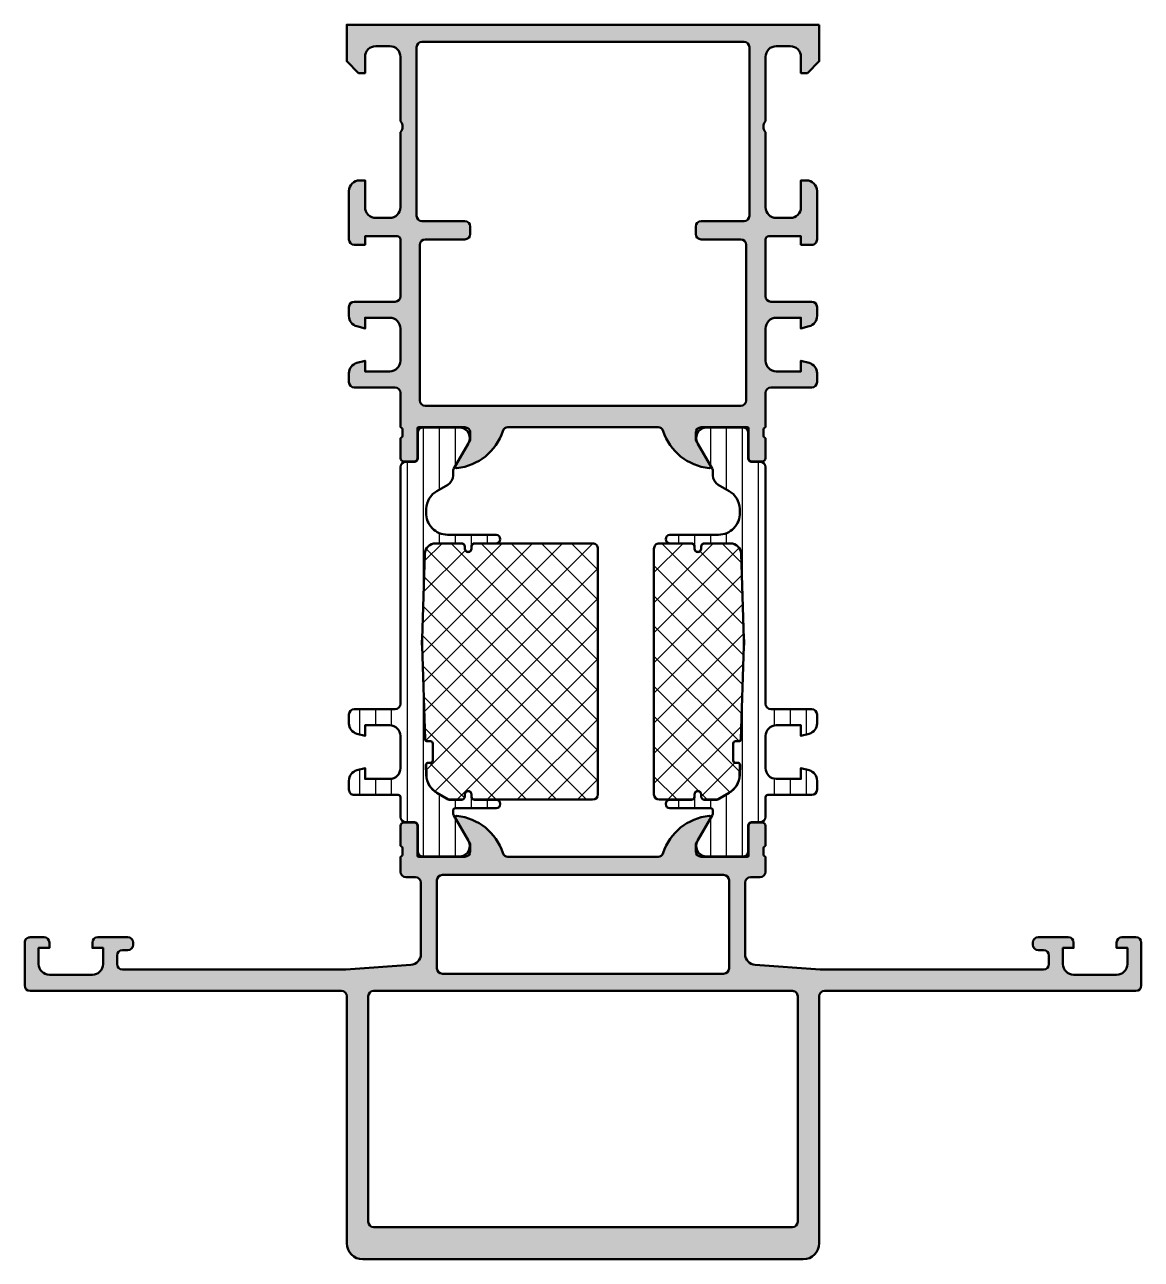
# Model space of a CAD drawing. Extents: x 0 to 104, y -25 to 90.
import ezdxf

# ---------------------------------------------------------------- set-up
doc = ezdxf.new("R2010")
doc.units = 0
for name, color, linetype, lineweight in [('0S-Alu contour', 7, 'Continuous', 50), ('0S-Alu hatch', 252, 'Continuous', 25), ('0S-Plastic contour', 254, 'Continuous', 50), ('0S-Plastic hatch', 253, 'Continuous', 25), ('0S-PT contour', 91, 'Continuous', 50), ('0S-PT hatch', 103, 'Continuous', 25)]:
    doc.layers.add(name, color=color, linetype=linetype, lineweight=lineweight)
pattern_1 = [(135, (0, 0), (-1.403165018917055, -1.403165018917055), []), (225, (0, 0), (1.403165018917055, -1.403165018917055), [])]
pattern_2 = [(90, (0, 0), (-1.4859, 0), [])]

# ---------------------------------------------------------------- blocks, each defined once
blk = doc.blocks.new('439470__185B3D61_6A0E_42BB_94F0_96A8858EB3F4_')
at = {"layer": '0S-PT hatch'}
h = blk.add_hatch(dxfattribs=at)
h.set_pattern_fill('ANSI37', color=256, scale=0.625, angle=90, style=0)
h.set_pattern_definition(pattern_1)
edge = h.paths.add_edge_path()
edge.add_line((58.61000000000005, 41.19001272908), (58.61000000000004, 18.31001272907998))
edge.add_arc((59.10000000000001, 18.31001272907998), 0.4899999999999736, 180, 270)
edge.add_line((59.10000000000001, 17.82001272908), (62.10000000000002, 17.82001272907994))
edge.add_arc((62.10000000000004, 18.11001272907995), 0.2900000000000027, 269.9999999999972, 360)
edge.add_line((62.39000000000004, 18.11001272907995), (62.39000000000004, 18.31001272907996))
edge.add_ellipse((62.70000000000004, 18.31001272907994), major_axis=(-0.3100000000000094, 0), ratio=1, start_angle=180, end_angle=360, ccw=False)
edge.add_line((63.01000000000005, 18.31001272907992), (63.01, 18.11001272908007))
edge.add_arc((63.29999999999998, 18.11001272907999), 0.2899999999999778, 180, 270.0000000000014)
edge.add_line((63.29999999999998, 17.82001272908001), (64.46410161520026, 17.82001272908))
edge.add_arc((64.46410161520029, 18.01001272871147), 0.1899999996314747, 269.9999999999957, 299.9999946536878)
edge.add_line((64.55910159966221, 17.84546789344706), (65.59590409906372, 18.44406596658))
edge.add_arc((64.60090426373581, 20.16745660626703), 1.989999992277228, 299.9999946536926, 358.2773953328576)
edge.add_line((66.5900049316901, 20.10763602446409), (66.62072637068162, 21.04376804488799))
edge.add_arc((66.43082860151233, 21.04999999999996), 0.1899999999999915, 358.1203748410027, 451.4729373782516)
edge.add_line((66.4259446941848, 21.23993721975748), (66.1990846902168, 21.23993721975747))
edge.add_ellipse((66.20402316609626, 21.4541521220619), major_axis=(-0.2142718201567978, 0), ratio=1, start_angle=1.6488067453768167, end_angle=88.67934625460799, ccw=False)
edge.add_line((65.98984006140552, 21.44798685010199), (65.99000000104654, 23.05002096556112))
edge.add_ellipse((66.19999999999999, 23.04999999999997), major_axis=(-0.2100000000000085, 0), ratio=1, start_angle=270, end_angle=359.9942798181932, ccw=False)
edge.add_line((66.19999999999999, 23.25999999999997), (66.5095904128498, 23.25999999999996))
edge.add_arc((66.50959041284983, 23.44999999999997), 0.1900000000000013, 269.9999999999957, 358.1203748410051)
edge.add_line((66.69948818201915, 23.443768044888), (66.98462481053399, 32.13234308924581))
edge.add_arc((56.99999999999932, 32.46001272908049), 9.990000000000688, 358.1203748410039, 361.8796251589415)
edge.add_line((66.9846248105343, 32.78768236890565), (66.72685035135248, 40.72248779861771))
edge.add_arc((65.7373847885234, 40.69001443652208), 0.989998292559369, 1.87972081874319, 90.00009565945754)
edge.add_line((65.73738313564948, 41.68001272908006), (63.29999999999994, 41.68001272908001))
edge.add_arc((63.29999999999995, 41.39001272908006), 0.2899999999999494, 90.00000000000142, 180)
edge.add_line((63.01000000000001, 41.39001272908005), (63.01, 41.19001272908))
edge.add_ellipse((62.70000000000002, 41.19001272908), major_axis=(-0.309999999999981, 0), ratio=1, start_angle=0, end_angle=180, ccw=False)
edge.add_line((62.39000000000004, 41.19001272907999), (62.39000000000003, 41.39001272908001))
edge.add_arc((62.10000000000007, 41.39001272908001), 0.2899999999999636, 0, 90.00000000000142)
edge.add_line((62.10000000000006, 41.68001272907997), (59.10000000000007, 41.68001272908001))
edge.add_arc((59.10000000000007, 41.19001272908), 0.4900000000000162, 89.99999999999918, 180)
at = {"layer": '0S-PT contour', "color": 7}
for points in [[(62.10000000000006, 41.68001272907997), (59.10000000000007, 41.68001272908001)], [(65.73738313564948, 41.68001272908006), (63.29999999999994, 41.68001272908001)], [(58.61000000000005, 41.19001272908), (58.61000000000004, 18.31001272907998)], [(62.39000000000004, 41.19001272907999), (62.39000000000003, 41.39001272908001)], [(63.01000000000001, 41.39001272908005), (63.01, 41.19001272908)], [(66.9846248105343, 32.78768236890565), (66.72685035135248, 40.72248779861771)], [(66.69948818201915, 23.443768044888), (66.98462481053399, 32.13234308924581)], [(65.98984006140552, 21.44798685010199), (65.99000000104654, 23.05002096556112)], [(66.19999999999999, 23.25999999999997), (66.5095904128498, 23.25999999999996)], [(66.4259446941848, 21.23993721975748), (66.1990846902168, 21.23993721975747)], [(66.5900049316901, 20.10763602446409), (66.62072637068162, 21.04376804488799)], [(64.55910159966221, 17.84546789344706), (65.59590409906372, 18.44406596658)], [(59.10000000000001, 17.82001272908), (62.10000000000002, 17.82001272907994)], [(62.39000000000004, 18.11001272907995), (62.39000000000004, 18.31001272907996)], [(63.01000000000005, 18.31001272907992), (63.01, 18.11001272908007)], [(63.29999999999998, 17.82001272908001), (64.46410161520026, 17.82001272908)]]:
    blk.add_lwpolyline(points, dxfattribs=at)
for centre, radius, start, end in [((59.10000000000007, 41.19001272908), 0.4900000000000162, 89.99999999999918, 180), ((62.10000000000007, 41.39001272908001), 0.2899999999999636, 0, 90.00000000000142), ((63.29999999999995, 41.39001272908006), 0.2899999999999494, 90.00000000000142, 180), ((65.7373847885234, 40.69001443652208), 0.989998292559369, 1.87972081874319, 90.00009565945754), ((56.99999999999932, 32.46001272908049), 9.990000000000688, 358.1203748410039, 1.87962515894142), ((66.50959041284983, 23.44999999999997), 0.1900000000000013, 269.9999999999957, 358.1203748410051), ((66.43082860151233, 21.04999999999996), 0.1899999999999915, 358.1203748410027, 91.47293737825171), ((64.60090426373581, 20.16745660626703), 1.989999992277228, 299.9999946536926, 358.2773953328576), ((59.10000000000001, 18.31001272907998), 0.4899999999999736, 180, 270), ((62.10000000000004, 18.11001272907995), 0.2900000000000027, 269.9999999999972, 0), ((63.29999999999998, 18.11001272907999), 0.2899999999999778, 180, 270.0000000000014), ((64.46410161520029, 18.01001272871147), 0.1899999996314747, 269.9999999999957, 299.9999946536878)]:
    blk.add_arc(centre, radius, start, end, dxfattribs=at)
at = {"layer": '0S-PT contour', "color": 7, "extrusion": (0, 0, -1)}
for centre, radius, start, end in [((-62.70000000000002, 41.19001272908), 0.309999999999981, 180, 0), ((-66.19999999999999, 23.04999999999997), 0.2100000000000085, 0.0057201818068089, 90), ((-66.20402316609626, 21.4541521220619), 0.2142718201567978, 271.320653745392, 358.3511932546232), ((-62.70000000000004, 18.31001272907994), 0.3100000000000094, 0, 180)]:
    blk.add_arc(centre, radius, start, end, dxfattribs=at)
blk = doc.blocks.new('439470__2606C17D_E844_422C_BFD8_813927FF504A_')
at = {"layer": '0S-PT hatch'}
h = blk.add_hatch(dxfattribs=at)
h.set_pattern_fill('ANSI37', color=256, scale=0.625, angle=90, style=0)
h.set_pattern_definition(pattern_1)
edge = h.paths.add_edge_path()
edge.add_line((53.38999999999995, 41.19001272907964), (53.38999999999996, 18.31001272907964))
edge.add_ellipse((52.89999999999998, 18.31001272907965), major_axis=(-0.4899999999999878, 0), ratio=1, start_angle=90, end_angle=180, ccw=False)
edge.add_line((52.89999999999998, 17.82001272907966), (43.89999999999999, 17.8200127290796))
edge.add_line((43.89999999999999, 17.8200127290796), (41.9, 17.82001272907963))
edge.add_ellipse((41.9, 18.11001272907963), major_axis=(-0.2899999999999955, 0), ratio=1, start_angle=0, end_angle=89.99999999999858, ccw=False)
edge.add_line((41.61000000000001, 18.11001272907952), (41.60999999999993, 18.31001272907975))
edge.add_arc((41.29999999999993, 18.31001272907966), 0.3099999999999952, 0, 180)
edge.add_line((40.98999999999993, 18.31001272907958), (40.98999999999999, 18.11001272907976))
edge.add_ellipse((40.69999999999995, 18.11001272907969), major_axis=(-0.2900000000000347, 0), ratio=1, start_angle=90.00000000000142, end_angle=180, ccw=False)
edge.add_line((40.69999999999995, 17.82001272907965), (39.53589838479972, 17.82001272907965))
edge.add_ellipse((39.53589838479973, 18.0100127287111), major_axis=(-0.1899999996314463, 0), ratio=1, start_angle=60.00000534630499, end_angle=89.99999999999568, ccw=False)
edge.add_line((39.44089840033779, 17.84546789344672), (38.40409590093626, 18.44406596657968))
edge.add_ellipse((39.39909573626413, 20.1674566062667), major_axis=(-1.98999999227722, 0), ratio=1, start_angle=1.722604667158521, end_angle=60.000005346308, ccw=False)
edge.add_line((37.40999506830988, 20.10763602446322), (37.37927362931835, 21.04376804488765))
edge.add_ellipse((37.56917139848768, 21.04999999999961), major_axis=(-0.1900000000000126, 0), ratio=1, start_angle=-90, end_angle=1.8796251589948838, ccw=False)
edge.add_line((37.56917139848768, 21.23999999999963), (37.79999999999999, 21.23999999999962))
edge.add_arc((37.79999999999998, 21.44999999999962), 0.2100000000000008, 270.0000000000019, 360)
edge.add_line((38.00999999999998, 21.44999999999963), (38.00999999999999, 23.04999999999962))
edge.add_arc((37.79999999999998, 23.04999999999962), 0.210000000000008, 0, 89.99999999999805)
edge.add_line((37.79999999999999, 23.25999999999963), (37.49040958715016, 23.25999999999963))
edge.add_ellipse((37.49040958715017, 23.44999999999963), major_axis=(-0.1900000000000013, 0), ratio=1, start_angle=1.8796251589948838, end_angle=89.99999999999568, ccw=False)
edge.add_line((37.30051181798085, 23.44376804488766), (37.015375189466, 32.13234308924557))
edge.add_ellipse((47.00000000000103, 32.46001272908021), major_axis=(-9.990000000001055, 0), ratio=1, start_angle=-1.8796251590375732, end_angle=1.8796251589956796, ccw=False)
edge.add_line((37.01537518946624, 32.7876823689222), (37.27314964864753, 40.72248779861804))
edge.add_ellipse((38.2626152114766, 40.69001443652173), major_axis=(-0.9899982925593842, 0), ratio=1, start_angle=269.9999043405416, end_angle=358.12027918121726, ccw=False)
edge.add_line((38.26261686435053, 41.68001272907973), (40.70000000000005, 41.68001272907964))
edge.add_ellipse((40.70000000000005, 41.39001272907971), major_axis=(-0.2899999999999423, 0), ratio=1, start_angle=180, end_angle=270, ccw=False)
edge.add_line((40.98999999999999, 41.39001272907971), (40.98999999999999, 41.19001272907967))
edge.add_arc((41.29999999999998, 41.19001272907967), 0.309999999999981, 180, 360)
edge.add_line((41.60999999999996, 41.19001272907967), (41.60999999999996, 41.39001272907967))
edge.add_ellipse((41.89999999999993, 41.39001272907967), major_axis=(-0.2899999999999707, 0), ratio=1, start_angle=270.0000000000014, end_angle=360, ccw=False)
edge.add_line((41.89999999999992, 41.68001272907964), (43.89999999999999, 41.68001272907964))
edge.add_line((43.89999999999999, 41.68001272907964), (52.89999999999992, 41.68001272907966))
edge.add_ellipse((52.89999999999993, 41.19001272907965), major_axis=(-0.4900000000000091, 0), ratio=1, start_angle=180, end_angle=270.0000000000008, ccw=False)
at = {"layer": '0S-PT contour', "color": 7}
for points in [[(38.26261686435053, 41.68001272907973), (40.70000000000005, 41.68001272907964)], [(41.89999999999992, 41.68001272907964), (43.89999999999999, 41.68001272907964), (52.89999999999992, 41.68001272907966)], [(37.01537518946624, 32.7876823689222), (37.27314964864753, 40.72248779861804)], [(40.98999999999999, 41.39001272907971), (40.98999999999999, 41.19001272907967)], [(41.60999999999996, 41.19001272907967), (41.60999999999996, 41.39001272907967)], [(53.38999999999995, 41.19001272907964), (53.38999999999996, 18.31001272907964)], [(37.30051181798085, 23.44376804488766), (37.015375189466, 32.13234308924557)], [(37.79999999999999, 23.25999999999963), (37.49040958715016, 23.25999999999963)], [(38.00999999999998, 21.44999999999963), (38.00999999999999, 23.04999999999962)], [(37.40999506830988, 20.10763602446322), (37.37927362931835, 21.04376804488765)], [(37.56917139848768, 21.23999999999963), (37.79999999999999, 21.23999999999962)], [(39.44089840033779, 17.84546789344672), (38.40409590093626, 18.44406596657968)], [(40.69999999999995, 17.82001272907965), (39.53589838479972, 17.82001272907965)], [(40.98999999999993, 18.31001272907958), (40.98999999999999, 18.11001272907976)], [(41.61000000000001, 18.11001272907952), (41.60999999999993, 18.31001272907975)], [(52.89999999999998, 17.82001272907966), (43.89999999999999, 17.8200127290796), (41.9, 17.82001272907963)]]:
    blk.add_lwpolyline(points, dxfattribs=at)
at = {"layer": '0S-PT contour', "color": 7, "extrusion": (0, 0, -1)}
for centre, radius, start, end in [((-38.2626152114766, 40.69001443652173), 0.9899982925593842, 1.879720818782751, 90.0000956594584), ((-40.70000000000005, 41.39001272907971), 0.2899999999999423, 90, 180), ((-41.89999999999993, 41.39001272907967), 0.2899999999999707, 0, 89.9999999999986), ((-52.89999999999993, 41.19001272907965), 0.4900000000000091, 89.99999999999918, 180), ((-47.00000000000103, 32.46001272908021), 9.990000000001055, 358.1203748410043, 1.879625159037613), ((-37.49040958715017, 23.44999999999963), 0.1900000000000013, 270.0000000000043, 358.1203748410051), ((-37.56917139848768, 21.04999999999961), 0.1900000000000126, 358.1203748410051, 90), ((-39.39909573626413, 20.1674566062667), 1.98999999227722, 299.999994653692, 358.2773953328415), ((-39.53589838479973, 18.0100127287111), 0.1899999996314463, 270.0000000000043, 299.999994653695), ((-40.69999999999995, 18.11001272907969), 0.2900000000000347, 180, 269.9999999999986), ((-41.9, 18.11001272907963), 0.2899999999999956, 270.0000000000014, 0), ((-52.89999999999998, 18.31001272907965), 0.4899999999999878, 180, 270)]:
    blk.add_arc(centre, radius, start, end, dxfattribs=at)
at = {"layer": '0S-PT contour', "color": 7}
for centre, radius, start, end in [((41.29999999999998, 41.19001272907967), 0.309999999999981, 180, 0), ((37.79999999999998, 23.04999999999962), 0.210000000000008, 0, 89.99999999999805), ((37.79999999999998, 21.44999999999962), 0.2100000000000008, 270.0000000000019, 0), ((41.29999999999993, 18.31001272907966), 0.3099999999999952, 0, 180)]:
    blk.add_arc(centre, radius, start, end, dxfattribs=at)
blk = doc.blocks.new('284639__037A3910_7D64_4410_97A6_59D41D8CEEEF___64450CFE_8EF1_450A_9110_F0848E40DB0C_')
at = {"layer": '0S-Plastic hatch'}
h = blk.add_hatch(dxfattribs=at)
h.set_pattern_fill('ANSI31', color=256, scale=0.4680000000000001, angle=45, style=0)
h.set_pattern_definition(pattern_2)
edge = h.paths.add_edge_path()
edge.add_line((69.00000000000006, 48.790003), (69, 26.74999999999992))
edge.add_arc((69.5, 26.74999999999992), 0.5, 180, 269.9999999999984)
edge.add_line((69.49999999999999, 26.24999999999992), (73.30000000000003, 26.24999999999994))
edge.add_ellipse((73.30000000000003, 25.74999999999997), major_axis=(-0.4999999999999716, 0), ratio=1, start_angle=180, end_angle=270, ccw=False)
edge.add_line((73.79999999999998, 25.74999999999997), (73.79999999999998, 24.91925077662566))
edge.add_ellipse((72.79999999999988, 24.91925077662564), major_axis=(-1.000000000000113, 0), ratio=1, start_angle=104.9999999999944, end_angle=180, ccw=False)
edge.add_line((73.05881904510234, 23.95332495033644), (72.3, 23.75))
edge.add_line((72.3, 23.75), (72.3, 24.74999999999991))
edge.add_line((72.3, 24.74999999999991), (69.99999999999991, 24.74999999999988))
edge.add_arc((69.99999999999994, 23.74999999999994), 0.999999999999943, 90.00000000000081, 180)
edge.add_line((69, 23.74999999999994), (69, 20.74999999999993))
edge.add_arc((70, 20.74999999999993), 1, 180, 270)
edge.add_line((70, 19.74999999999993), (72.3, 19.74999999999993))
edge.add_line((72.3, 19.74999999999993), (72.3, 20.74999999999994))
edge.add_line((72.3, 20.74999999999994), (73.05881904510257, 20.54667504966331))
edge.add_ellipse((72.8, 19.58074922337425), major_axis=(-0.9999999999999966, 0), ratio=1, start_angle=180, end_angle=254.9999999999971, ccw=False)
edge.add_line((73.79999999999998, 19.58074922337425), (73.79999999999998, 18.74999999999987))
edge.add_ellipse((73.30000000000001, 18.74999999999987), major_axis=(-0.4999999999999858, 0), ratio=1, start_angle=90, end_angle=180, ccw=False)
edge.add_line((73.30000000000001, 18.24999999999988), (69.20000000000003, 18.24999999999993))
edge.add_arc((69.20000000000003, 18.0499999999999), 0.2000000000000313, 90, 180)
edge.add_line((69, 18.04999999999991), (68.99999999999999, 16.20999699999999))
edge.add_ellipse((68.49999999999999, 16.20999699999999), major_axis=(-0.5, 0), ratio=1, start_angle=90, end_angle=180, ccw=False)
edge.add_line((68.49999999999999, 15.70999699999999), (67.68195333787374, 15.70999699999999))
edge.add_arc((67.68195333787372, 15.40999699999997), 0.300000000000022, 89.99999999999729, 180.0079247372927)
edge.add_line((67.38195334074327, 15.40995550617278), (67.38228528349505, 13.01006513385867))
edge.add_ellipse((66.88228931083215, 13.00999597743856), major_axis=(-0.4999959774455504, 0), ratio=1, start_angle=90, end_angle=180.0079248057727, ccw=False)
edge.add_line((66.88228931083215, 12.50999999999301), (63.40574517310756, 12.50999999999998))
edge.add_ellipse((63.54805582209892, 13.49981807472284), major_axis=(-0.9999960709244804, 0), ratio=1, start_angle=-32.727016099840796, end_angle=81.81839194809982, ccw=False)
edge.add_line((62.70680317310757, 14.04045299999999), (64.03301271673031, 16.33751562589332))
edge.add_arc((63.59999999999995, 16.58751560019288), 0.4999999999999873, 330.000003400654, 360)
edge.add_line((64.09999999999992, 16.58751560019275), (64.1, 16.81001272907998))
edge.add_arc((63.90000000000004, 16.81001272908003), 0.1999999999999602, 0, 90)
edge.add_line((63.90000000000004, 17.01001272907999), (60.09999999999998, 17.01001272907993))
edge.add_ellipse((60.09999999999998, 17.41001272907993), major_axis=(-0.4000000000000022, 0), ratio=1, start_angle=-90, end_angle=90, ccw=False)
edge.add_line((60.09999999999998, 17.81001272907994), (62.09999999999999, 17.81001272907997))
edge.add_arc((62.09999999999999, 18.11001272907997), 0.2999999999999971, 270, 360)
edge.add_line((62.39999999999998, 18.11001272907984), (62.40000000000006, 18.3100127290801))
edge.add_ellipse((62.70000000000006, 18.31001272908), major_axis=(-0.2999999999999971, 0), ratio=1, start_angle=180, end_angle=360, ccw=False)
edge.add_line((63.00000000000006, 18.31001272907991), (63, 18.11001272908008))
edge.add_arc((63.3, 18.11001272908), 0.2999999999999971, 180, 270)
edge.add_line((63.3, 17.81001272908), (64.46410161520026, 17.81001272908))
edge.add_arc((64.46410161520026, 18.01001272871141), 0.1999999996314052, 270, 299.9999946536913)
edge.add_line((64.5641015988541, 17.83680763894266), (65.60090409825563, 18.43540571207562))
edge.add_arc((64.60090426373586, 20.16745660626703), 1.99999999227721, 299.9999946536921, 358.2770022894636)
edge.add_line((66.59999999999992, 20.10732170492331), (66.63072099011158, 21.04344004725052))
edge.add_arc((66.4308286015123, 21.04999999999995), 0.2000000000000161, 358.1203748410066, 449.9999999999959)
edge.add_line((66.4308286015123, 21.24999999999997), (66.19999999999997, 21.24999999999998))
edge.add_ellipse((66.2, 21.44999999999997), major_axis=(-0.1999999999999886, 0), ratio=1, start_angle=0, end_angle=89.99999999999193, ccw=False)
edge.add_line((66.00000000000001, 21.44999999999997), (66, 23.04999999999997))
edge.add_ellipse((66.19999999999999, 23.04999999999997), major_axis=(-0.1999999999999886, 0), ratio=1, start_angle=270, end_angle=360, ccw=False)
edge.add_line((66.19999999999999, 23.24999999999995), (66.5095904128498, 23.24999999999997))
edge.add_arc((66.5095904128498, 23.44999999999997), 0.2000000000000028, 270, 358.1203748410035)
edge.add_line((66.7094828014491, 23.44344004725052), (66.99461942996396, 32.1320150916085))
edge.add_arc((56.99999999999914, 32.46001272908052), 10.00000000000087, 358.1203748410051, 361.879625159057)
edge.add_line((66.99461942996359, 32.78801036656336), (66.73684507864591, 40.7228124928273))
edge.add_arc((65.7373831356495, 40.69001272908003), 1.00000000000004, 1.879625158998825, 90.00000000000081)
edge.add_line((65.73738313564948, 41.69001272908007), (63.29999999999994, 41.69001272908))
edge.add_arc((63.29999999999994, 41.39001272908005), 0.2999999999999545, 90.00000000000136, 180)
edge.add_line((62.99999999999999, 41.39001272908006), (63, 41.19001272908))
edge.add_ellipse((62.70000000000002, 41.19001272908), major_axis=(-0.2999999999999829, 0), ratio=1, start_angle=0, end_angle=180, ccw=False)
edge.add_line((62.40000000000003, 41.19001272908), (62.40000000000003, 41.39001272908003))
edge.add_arc((62.10000000000007, 41.39001272908003), 0.2999999999999616, 0, 89.99999999999864)
edge.add_line((62.10000000000007, 41.69001272907999), (60.09999999999998, 41.69001272908002))
edge.add_ellipse((60.09999999999998, 42.09001272907999), major_axis=(-0.3999999999999772, 0), ratio=1, start_angle=-90.00000000000102, end_angle=89.99999999999898, ccw=False)
edge.add_line((60.09999999999999, 42.49001272907998), (64.61213858770033, 42.49001272907991))
edge.add_arc((64.61213858770036, 44.49001272907991), 2, 269.9999999999992, 361.879625159)
edge.add_line((66.61106247369314, 44.55561225657447), (66.59999999999997, 44.89270375323638))
edge.add_arc((64.60090425601656, 44.83256885166064), 2.000000000000019, 1.722997710530872, 60.00000552362122)
edge.add_line((65.60090408903756, 46.5646197556349), (64.60000008348956, 47.1424918240143))
edge.add_ellipse((65.10000000000008, 48.00851727600145), major_axis=(-1.000000000000034, 0), ratio=1, start_angle=0, end_angle=60.0000055236207, ccw=False)
edge.add_line((64.10000000000005, 48.00851727600131), (64.09999999999998, 48.404570065504))
edge.add_arc((63.59999999999998, 48.40457006550386), 0.5, 0, 29.99999659934546)
edge.add_line((64.03301271673035, 48.65457003980342), (62.7022338306935, 50.95954700000007))
edge.add_ellipse((63.54348647968488, 51.50018192527717), major_axis=(-0.999996070924473, 0), ratio=1, start_angle=-81.81839194809572, end_angle=32.72701609983699, ccw=False)
edge.add_line((63.40117583069345, 52.49), (66.87771996841809, 52.49000000000698))
edge.add_ellipse((66.87771996841806, 51.99000402256141), major_axis=(-0.4999959774455717, 0), ratio=1, start_angle=179.9920752627074, end_angle=269.9999999999984, ccw=False)
edge.add_line((67.37771594108106, 51.98993486673913), (67.37738400119866, 49.59004449294546))
edge.add_arc((67.67738399689443, 49.5900029985654), 0.2999999985654101, 179.9920751571131, 269.9999999999973)
edge.add_line((67.67738399689442, 49.29000299999998), (68.50000000000006, 49.290003))
edge.add_ellipse((68.50000000000006, 48.790003), major_axis=(-0.5, 0), ratio=1, start_angle=180, end_angle=270, ccw=False)
at = {"layer": '0S-Plastic contour', "color": 7}
for points in [[(63.40117583069345, 52.49), (66.87771996841809, 52.49000000000698)], [(67.37771594108106, 51.98993486673913), (67.37738400119866, 49.59004449294546)], [(64.03301271673035, 48.65457003980342), (62.7022338306935, 50.95954700000007)], [(64.10000000000005, 48.00851727600131), (64.09999999999998, 48.404570065504)], [(67.67738399689442, 49.29000299999998), (68.50000000000006, 49.290003)], [(69.00000000000006, 48.790003), (69, 26.74999999999992)], [(65.60090408903756, 46.5646197556349), (64.60000008348956, 47.1424918240143)], [(66.61106247369314, 44.55561225657447), (66.59999999999997, 44.89270375323638)], [(60.09999999999999, 42.49001272907998), (64.61213858770033, 42.49001272907991)], [(62.10000000000007, 41.69001272907999), (60.09999999999998, 41.69001272908002)], [(65.73738313564948, 41.69001272908007), (63.29999999999994, 41.69001272908)], [(62.40000000000003, 41.19001272908), (62.40000000000003, 41.39001272908003)], [(62.99999999999999, 41.39001272908006), (63, 41.19001272908)], [(66.99461942996359, 32.78801036656336), (66.73684507864591, 40.7228124928273)], [(66.7094828014491, 23.44344004725052), (66.99461942996396, 32.1320150916085)], [(69.49999999999999, 26.24999999999992), (73.30000000000003, 26.24999999999994)], [(73.79999999999998, 25.74999999999997), (73.79999999999998, 24.91925077662566)], [(73.05881904510234, 23.95332495033644), (72.3, 23.75), (72.3, 24.74999999999991), (69.99999999999991, 24.74999999999988)], [(66.00000000000001, 21.44999999999997), (66, 23.04999999999997)], [(66.19999999999999, 23.24999999999995), (66.5095904128498, 23.24999999999997)], [(69, 23.74999999999994), (69, 20.74999999999993)], [(66.4308286015123, 21.24999999999997), (66.19999999999997, 21.24999999999998)], [(66.59999999999992, 20.10732170492331), (66.63072099011158, 21.04344004725052)], [(70, 19.74999999999993), (72.3, 19.74999999999993), (72.3, 20.74999999999994), (73.05881904510257, 20.54667504966331)], [(73.79999999999998, 19.58074922337425), (73.79999999999998, 18.74999999999987)], [(64.5641015988541, 17.83680763894266), (65.60090409825563, 18.43540571207562)], [(60.09999999999998, 17.81001272907994), (62.09999999999999, 17.81001272907997)], [(62.39999999999998, 18.11001272907984), (62.40000000000006, 18.3100127290801)], [(63.00000000000006, 18.31001272907991), (63, 18.11001272908008)], [(63.3, 17.81001272908), (64.46410161520026, 17.81001272908)], [(69, 18.04999999999991), (68.99999999999999, 16.20999699999999)], [(73.30000000000001, 18.24999999999988), (69.20000000000003, 18.24999999999993)], [(63.90000000000004, 17.01001272907999), (60.09999999999998, 17.01001272907993)], [(62.70680317310757, 14.04045299999999), (64.03301271673031, 16.33751562589332)], [(64.09999999999992, 16.58751560019275), (64.1, 16.81001272907998)], [(67.38195334074327, 15.40995550617278), (67.38228528349505, 13.01006513385867)], [(68.49999999999999, 15.70999699999999), (67.68195333787374, 15.70999699999999)], [(66.88228931083215, 12.50999999999301), (63.40574517310756, 12.50999999999998)]]:
    blk.add_lwpolyline(points, dxfattribs=at)
at = {"layer": '0S-Plastic contour', "color": 7, "extrusion": (0, 0, -1)}
for centre, radius, start, end in [((-63.54348647968488, 51.50018192527717), 0.999996070924473, 327.2729839001631, 81.8183919480956), ((-66.87771996841806, 51.99000402256141), 0.4999959774455718, 90.0000000000016, 180.0079247372927), ((-68.50000000000006, 48.790003), 0.5, 90, 180), ((-65.10000000000008, 48.00851727600145), 1.000000000000034, 299.9999944763793, 0), ((-60.09999999999998, 42.09001272907999), 0.3999999999999772, 270.000000000001, 90.00000000000102), ((-62.70000000000002, 41.19001272908), 0.2999999999999829, 180, 0), ((-73.30000000000003, 25.74999999999997), 0.4999999999999716, 90, 180), ((-72.79999999999988, 24.91925077662564), 1.000000000000113, 180, 255.0000000000056), ((-66.19999999999999, 23.04999999999997), 0.1999999999999886, 0, 90), ((-66.2, 21.44999999999997), 0.1999999999999886, 270.0000000000081, 0), ((-72.8, 19.58074922337425), 0.9999999999999966, 105.0000000000029, 180), ((-62.70000000000006, 18.31001272908), 0.2999999999999971, 0, 180), ((-73.30000000000001, 18.74999999999987), 0.4999999999999858, 180, 270), ((-60.09999999999998, 17.41001272907993), 0.4000000000000022, 270, 90), ((-68.49999999999999, 16.20999699999999), 0.5, 180, 270), ((-63.54805582209892, 13.49981807472284), 0.9999960709244804, 278.1816080519002, 32.72701609984085), ((-66.88228931083215, 13.00999597743856), 0.4999959774455505, 179.9920751942273, 270)]:
    blk.add_arc(centre, radius, start, end, dxfattribs=at)
at = {"layer": '0S-Plastic contour', "color": 7}
for centre, radius, start, end in [((67.67738399689443, 49.5900029985654), 0.2999999985654101, 179.9920751571131, 269.9999999999973), ((63.59999999999998, 48.40457006550386), 0.5, 0, 29.99999659934546), ((64.60090425601656, 44.83256885166064), 2.000000000000019, 1.722997710530872, 60.00000552362122), ((64.61213858770036, 44.49001272907991), 2, 269.9999999999992, 1.879625158999989), ((62.10000000000007, 41.39001272908003), 0.2999999999999616, 0, 89.99999999999864), ((63.29999999999994, 41.39001272908005), 0.2999999999999545, 90.00000000000136, 180), ((65.7373831356495, 40.69001272908003), 1.00000000000004, 1.879625158998825, 90.00000000000081), ((56.99999999999914, 32.46001272908052), 10.00000000000087, 358.1203748410051, 1.879625159057007), ((69.5, 26.74999999999992), 0.5, 180, 269.9999999999984), ((69.99999999999994, 23.74999999999994), 0.999999999999943, 90.00000000000081, 180), ((66.5095904128498, 23.44999999999997), 0.2000000000000028, 270, 358.1203748410035), ((66.4308286015123, 21.04999999999995), 0.2000000000000161, 358.1203748410066, 89.99999999999594), ((70, 20.74999999999993), 1, 180, 270), ((64.60090426373586, 20.16745660626703), 1.99999999227721, 299.9999946536921, 358.2770022894636), ((62.09999999999999, 18.11001272907997), 0.2999999999999971, 270, 0), ((63.3, 18.11001272908), 0.2999999999999971, 180, 270), ((64.46410161520026, 18.01001272871141), 0.1999999996314052, 270, 299.9999946536913), ((69.20000000000003, 18.0499999999999), 0.2000000000000313, 90, 180), ((63.90000000000004, 16.81001272908003), 0.1999999999999602, 0, 90), ((63.59999999999995, 16.58751560019288), 0.4999999999999873, 330.000003400654, 0), ((67.68195333787372, 15.40999699999997), 0.300000000000022, 89.99999999999729, 180.0079247372927)]:
    blk.add_arc(centre, radius, start, end, dxfattribs=at)
blk = doc.blocks.new('284639__B4BC4FC8_8B70_4D64_A256_38E48E57E99B___7D52EF8F_639D_42D3_B5BF_4FE0A9DB1EBC_')
at = {"layer": '0S-Plastic hatch'}
h = blk.add_hatch(dxfattribs=at)
h.set_pattern_fill('ANSI31', color=256, scale=0.4680000000000001, angle=45, style=0)
h.set_pattern_definition(pattern_2)
edge = h.paths.add_edge_path()
edge.add_line((34.99999999999994, 48.79000299999965), (35, 26.74999999999958))
edge.add_ellipse((34.50000000000001, 26.74999999999958), major_axis=(-0.4999999999999858, 0), ratio=1, start_angle=90.0000000000008, end_angle=180, ccw=False)
edge.add_line((34.50000000000001, 26.24999999999959), (30.69999999999997, 26.2499999999996))
edge.add_arc((30.69999999999997, 25.74999999999963), 0.4999999999999681, 90, 180)
edge.add_line((30.2, 25.74999999999963), (30.19999999999999, 24.9192507766253))
edge.add_arc((31.20000000000009, 24.91925077662529), 1.000000000000103, 180, 255.0000000000064)
edge.add_line((30.94118095489765, 23.9533249503361), (31.7, 23.74999999999965))
edge.add_line((31.7, 23.74999999999965), (31.7, 24.74999999999957))
edge.add_line((31.7, 24.74999999999957), (34.00000000000007, 24.74999999999953))
edge.add_ellipse((34.00000000000006, 23.7499999999996), major_axis=(-0.999999999999936, 0), ratio=1, start_angle=180, end_angle=269.9999999999992, ccw=False)
edge.add_line((35, 23.7499999999996), (34.99999999999999, 20.74999999999958))
edge.add_ellipse((33.99999999999999, 20.74999999999959), major_axis=(-0.9999999999999928, 0), ratio=1, start_angle=89.9999999999996, end_angle=180, ccw=False)
edge.add_line((33.99999999999999, 19.74999999999959), (31.69999999999999, 19.74999999999959))
edge.add_line((31.69999999999999, 19.74999999999959), (31.69999999999999, 20.7499999999996))
edge.add_line((31.69999999999999, 20.7499999999996), (30.94118095489742, 20.54667504966297))
edge.add_arc((31.19999999999999, 19.58074922337391), 0.9999999999999957, 105.0000000000028, 180)
edge.add_line((30.2, 19.58074922337392), (30.2, 18.74999999999953))
edge.add_arc((30.69999999999999, 18.74999999999953), 0.4999999999999929, 180, 270.0000000000008)
edge.add_line((30.7, 18.24999999999954), (34.79999999999998, 18.2499999999996))
edge.add_ellipse((34.79999999999999, 18.04999999999958), major_axis=(-0.2000000000000206, 0), ratio=1, start_angle=180, end_angle=270.00000000000205, ccw=False)
edge.add_line((35, 18.04999999999957), (35.00000000000001, 16.20999699999964))
edge.add_arc((35.50000000000001, 16.20999699999965), 0.5, 180, 269.9999999999992)
edge.add_line((35.5, 15.70999699999965), (36.31804666212627, 15.70999699999965))
edge.add_ellipse((36.31804666212627, 15.40999699999963), major_axis=(-0.3000000000000184, 0), ratio=1, start_angle=179.9920752627074, end_angle=270, ccw=False)
edge.add_line((36.61804665925673, 15.40995550617244), (36.61771471172926, 13.00999861706357))
edge.add_arc((37.11771068916784, 13.00999597743822), 0.4999959774455549, 179.9996975182267, 270)
edge.add_line((37.11771068916784, 12.50999999999266), (40.59425482689242, 12.50999999999964))
edge.add_arc((40.45194417790106, 13.49981807472249), 0.9999960709244813, 278.1816080518998, 392.7270160998409)
edge.add_line((41.29319682689241, 14.04045299999965), (39.96698728326968, 16.33751562589297))
edge.add_ellipse((40.40000000000004, 16.58751560019252), major_axis=(-0.4999999999999856, 0), ratio=1, start_angle=0, end_angle=29.999996599345593, ccw=False)
edge.add_line((39.90000000000005, 16.5875156001924), (39.9, 16.81001272907964))
edge.add_ellipse((40.09999999999996, 16.81001272907969), major_axis=(-0.1999999999999602, 0), ratio=1, start_angle=270, end_angle=360, ccw=False)
edge.add_line((40.09999999999996, 17.01001272907965), (43.89999999999999, 17.01001272907959))
edge.add_arc((43.89999999999999, 17.4100127290796), 0.4000000000000057, 269.999999999999, 449.999999999999)
edge.add_line((43.9, 17.8100127290796), (41.89999999999995, 17.81001272907961))
edge.add_ellipse((41.89999999999996, 18.11001272907961), major_axis=(-0.3000000000000043, 0), ratio=1, start_angle=0, end_angle=89.99999999999869, ccw=False)
edge.add_line((41.59999999999995, 18.11001272907962), (41.59999999999995, 18.31001272907954))
edge.add_arc((41.29999999999994, 18.31001272907952), 0.3000000000000114, 0, 180)
edge.add_line((40.99999999999993, 18.31001272907949), (40.99999999999998, 18.11001272907973))
edge.add_ellipse((40.69999999999999, 18.11001272907965), major_axis=(-0.2999999999999971, 0), ratio=1, start_angle=90, end_angle=180, ccw=False)
edge.add_line((40.69999999999999, 17.81001272907965), (39.53589838479969, 17.81001272907966))
edge.add_ellipse((39.53589838479969, 18.01001272871102), major_axis=(-0.1999999996313662, 0), ratio=1, start_angle=60.00000534630709, end_angle=90, ccw=False)
edge.add_line((39.43589840114589, 17.83680763894231), (38.39909590174435, 18.43540571207529))
edge.add_ellipse((39.39909573626412, 20.1674566062667), major_axis=(-1.999999992277204, 0), ratio=1, start_angle=1.722997710503023, end_angle=60.00000534630789, ccw=False)
edge.add_line((37.40000000000001, 20.10732170492414), (37.3692790098884, 21.04344004725019))
edge.add_ellipse((37.56917139848768, 21.04999999999963), major_axis=(-0.199999999999995, 0), ratio=1, start_angle=-90, end_angle=1.8796251589956796, ccw=False)
edge.add_line((37.56917139848768, 21.24999999999962), (37.8, 21.24999999999962))
edge.add_arc((37.8, 21.44999999999962), 0.1999999999999957, 270, 360)
edge.add_line((37.99999999999999, 21.44999999999962), (37.99999999999999, 23.04999999999962))
edge.add_arc((37.79999999999999, 23.04999999999962), 0.2000000000000028, 0, 90)
edge.add_line((37.79999999999999, 23.24999999999962), (37.49040958715016, 23.24999999999962))
edge.add_ellipse((37.49040958715016, 23.44999999999962), major_axis=(-0.1999999999999957, 0), ratio=1, start_angle=1.8796251589956796, end_angle=90, ccw=False)
edge.add_line((37.29051719855089, 23.44344004725018), (37.00536017351675, 32.13127823726563))
edge.add_ellipse((46.99997792217612, 32.45932710280771), major_axis=(-10.00000000000002, 0), ratio=1, start_angle=-1.8796251591504074, end_angle=1.879918832253395, ccw=False)
edge.add_line((37.00535849221305, 32.78732474030682), (37.26315492135421, 40.72281249283133))
edge.add_ellipse((38.26261686435048, 40.6900127290797), major_axis=(-1.00000000000002, 0), ratio=1, start_angle=269.9999999999984, end_angle=358.120374840751, ccw=False)
edge.add_line((38.26261686435051, 41.69001272907971), (40.70000000000002, 41.69001272907967))
edge.add_ellipse((40.70000000000002, 41.39001272907972), major_axis=(-0.2999999999999474, 0), ratio=1, start_angle=180, end_angle=270, ccw=False)
edge.add_line((40.99999999999997, 41.39001272907976), (41, 41.19001272907961))
edge.add_arc((41.29999999999998, 41.19001272907961), 0.2999999999999758, 180, 360)
edge.add_line((41.59999999999995, 41.19001272907961), (41.59999999999995, 41.39001272907968))
edge.add_ellipse((41.89999999999992, 41.39001272907967), major_axis=(-0.2999999999999616, 0), ratio=1, start_angle=270, end_angle=360, ccw=False)
edge.add_line((41.89999999999992, 41.69001272907964), (43.89999999999999, 41.69001272907968))
edge.add_arc((43.89999999999999, 42.09001272907966), 0.3999999999999772, 270.000000000001, 450.000000000001)
edge.add_line((43.89999999999998, 42.49001272907963), (39.38786141229966, 42.49001272907956))
edge.add_ellipse((39.38786141229964, 44.49001272907957), major_axis=(-2.000000000000007, 0), ratio=1, start_angle=-1.8796251589996018, end_angle=90.00000000000063, ccw=False)
edge.add_line((37.38893752630685, 44.55561225657413), (37.40000000000008, 44.89270375323781))
edge.add_ellipse((39.39909574398344, 44.8325688516603), major_axis=(-2.00000000000003, 0), ratio=1, start_angle=299.99999447637856, end_angle=358.27700228941836, ccw=False)
edge.add_line((38.39909591096244, 46.56461975563457), (39.39999991651043, 47.14249182401396))
edge.add_arc((38.89999999999993, 48.00851727600113), 1.000000000000036, 299.9999944763779, 360)
edge.add_line((39.89999999999997, 48.00851727600098), (39.90000000000003, 48.4045700655036))
edge.add_ellipse((40.40000000000002, 48.40457006550354), major_axis=(-0.5, 0), ratio=1, start_angle=330.00000340065566, end_angle=360, ccw=False)
edge.add_line((39.96698728326965, 48.6545700398031), (41.29776616930642, 50.9595469999996))
edge.add_arc((40.45651352031512, 51.50018192527682), 0.9999960709244666, 327.2729839001546, 441.818391948098)
edge.add_line((40.59882416930651, 52.48999999999965), (37.1222800315819, 52.49000000000664))
edge.add_arc((37.1222800315819, 51.99000402256107), 0.4999959774455647, 89.9999999999992, 180.0079247372927)
edge.add_line((36.6222840589189, 51.98993486673879), (36.6226159988014, 49.59004449239205))
edge.add_ellipse((36.32261600310557, 49.59000299856505), major_axis=(-0.2999999985653976, 0), ratio=1, start_angle=90, end_angle=180.0079247372468, ccw=False)
edge.add_line((36.32261600310557, 49.29000299999965), (35.49999999999994, 49.29000299999966))
edge.add_arc((35.49999999999994, 48.79000299999965), 0.5, 90, 180)
at = {"layer": '0S-Plastic contour', "color": 7}
for points in [[(36.6222840589189, 51.98993486673879), (36.6226159988014, 49.59004449239205)], [(40.59882416930651, 52.48999999999965), (37.1222800315819, 52.49000000000664)], [(39.96698728326965, 48.6545700398031), (41.29776616930642, 50.9595469999996)], [(34.99999999999994, 48.79000299999965), (35, 26.74999999999958)], [(36.32261600310557, 49.29000299999965), (35.49999999999994, 49.29000299999966)], [(39.89999999999997, 48.00851727600098), (39.90000000000003, 48.4045700655036)], [(38.39909591096244, 46.56461975563457), (39.39999991651043, 47.14249182401396)], [(37.38893752630685, 44.55561225657413), (37.40000000000008, 44.89270375323781)], [(38.26261686435051, 41.69001272907971), (40.70000000000002, 41.69001272907967)], [(43.89999999999998, 42.49001272907963), (39.38786141229966, 42.49001272907956)], [(41.89999999999992, 41.69001272907964), (43.89999999999999, 41.69001272907968)], [(37.00535849221305, 32.78732474030682), (37.26315492135421, 40.72281249283133)], [(40.99999999999997, 41.39001272907976), (41, 41.19001272907961)], [(41.59999999999995, 41.19001272907961), (41.59999999999995, 41.39001272907968)], [(37.29051719855089, 23.44344004725018), (37.00536017351675, 32.13127823726563)], [(30.2, 25.74999999999963), (30.19999999999999, 24.9192507766253)], [(34.50000000000001, 26.24999999999959), (30.69999999999997, 26.2499999999996)], [(30.94118095489765, 23.9533249503361), (31.7, 23.74999999999965), (31.7, 24.74999999999957), (34.00000000000007, 24.74999999999953)], [(35, 23.7499999999996), (34.99999999999999, 20.74999999999958)], [(37.79999999999999, 23.24999999999962), (37.49040958715016, 23.24999999999962)], [(37.99999999999999, 21.44999999999962), (37.99999999999999, 23.04999999999962)], [(33.99999999999999, 19.74999999999959), (31.69999999999999, 19.74999999999959), (31.69999999999999, 20.7499999999996), (30.94118095489742, 20.54667504966297)], [(37.40000000000001, 20.10732170492414), (37.3692790098884, 21.04344004725019)], [(37.56917139848768, 21.24999999999962), (37.8, 21.24999999999962)], [(30.2, 19.58074922337392), (30.2, 18.74999999999953)], [(39.43589840114589, 17.83680763894231), (38.39909590174435, 18.43540571207529)], [(30.7, 18.24999999999954), (34.79999999999998, 18.2499999999996)], [(35, 18.04999999999957), (35.00000000000001, 16.20999699999964)], [(40.69999999999999, 17.81001272907965), (39.53589838479969, 17.81001272907966)], [(40.99999999999993, 18.31001272907949), (40.99999999999998, 18.11001272907973)], [(41.59999999999995, 18.11001272907962), (41.59999999999995, 18.31001272907954)], [(43.9, 17.8100127290796), (41.89999999999995, 17.81001272907961)], [(39.90000000000005, 16.5875156001924), (39.9, 16.81001272907964)], [(41.29319682689241, 14.04045299999965), (39.96698728326968, 16.33751562589297)], [(40.09999999999996, 17.01001272907965), (43.89999999999999, 17.01001272907959)], [(35.5, 15.70999699999965), (36.31804666212627, 15.70999699999965)], [(36.61804665925673, 15.40995550617244), (36.61771471172926, 13.00999861706357)], [(37.11771068916784, 12.50999999999266), (40.59425482689242, 12.50999999999964)]]:
    blk.add_lwpolyline(points, dxfattribs=at)
for centre, radius, start, end in [((37.1222800315819, 51.99000402256107), 0.4999959774455647, 89.9999999999992, 180.0079247372927), ((40.45651352031512, 51.50018192527682), 0.9999960709244666, 327.2729839001546, 81.81839194809803), ((35.49999999999994, 48.79000299999965), 0.5, 90, 180), ((38.89999999999993, 48.00851727600113), 1.000000000000036, 299.9999944763779, 0), ((43.89999999999999, 42.09001272907966), 0.3999999999999772, 270.000000000001, 90.00000000000102), ((41.29999999999998, 41.19001272907961), 0.2999999999999758, 180, 0), ((30.69999999999997, 25.74999999999963), 0.4999999999999681, 90, 180), ((31.20000000000009, 24.91925077662529), 1.000000000000103, 180, 255.0000000000064), ((37.79999999999999, 23.04999999999962), 0.2000000000000028, 0, 90), ((37.8, 21.44999999999962), 0.1999999999999957, 270, 0), ((31.19999999999999, 19.58074922337391), 0.9999999999999957, 105.0000000000028, 180), ((30.69999999999999, 18.74999999999953), 0.4999999999999929, 180, 270.0000000000008), ((41.29999999999994, 18.31001272907952), 0.3000000000000114, 0, 180), ((43.89999999999999, 17.4100127290796), 0.4000000000000057, 269.999999999999, 89.99999999999898), ((35.50000000000001, 16.20999699999965), 0.5, 180, 269.9999999999992), ((40.45194417790106, 13.49981807472249), 0.9999960709244813, 278.1816080518998, 32.72701609984092), ((37.11771068916784, 13.00999597743822), 0.4999959774455549, 179.9996975182267, 270)]:
    blk.add_arc(centre, radius, start, end, dxfattribs=at)
at = {"layer": '0S-Plastic contour', "color": 7, "extrusion": (0, 0, -1)}
for centre, radius, start, end in [((-36.32261600310557, 49.59000299856505), 0.2999999985653976, 179.9920752627532, 270), ((-40.40000000000002, 48.40457006550354), 0.5, 0, 29.99999659934436), ((-39.39909574398344, 44.8325688516603), 2.00000000000003, 1.722997710581646, 60.00000552362142), ((-39.38786141229964, 44.49001272907957), 2.000000000000007, 269.9999999999994, 1.879625158999601), ((-38.26261686435048, 40.6900127290797), 1.00000000000002, 1.879625159249005, 90.0000000000016), ((-40.70000000000002, 41.39001272907972), 0.2999999999999474, 90, 180), ((-41.89999999999992, 41.39001272907967), 0.2999999999999616, 0, 90), ((-46.99997792217612, 32.45932710280771), 10.00000000000002, 358.1200811677466, 1.879625159150485), ((-34.50000000000001, 26.74999999999958), 0.4999999999999858, 180, 269.9999999999992), ((-34.00000000000006, 23.7499999999996), 0.999999999999936, 90.00000000000081, 180), ((-37.49040958715016, 23.44999999999962), 0.1999999999999957, 270, 358.1203748410043), ((-33.99999999999999, 20.74999999999959), 0.9999999999999928, 180, 270.0000000000004), ((-37.56917139848768, 21.04999999999963), 0.199999999999995, 358.1203748410043, 90), ((-39.39909573626412, 20.1674566062667), 1.999999992277204, 299.9999946536922, 358.277002289497), ((-34.79999999999999, 18.04999999999958), 0.2000000000000206, 89.99999999999797, 180), ((-39.53589838479969, 18.01001272871102), 0.1999999996313662, 270, 299.9999946536929), ((-40.69999999999999, 18.11001272907965), 0.2999999999999971, 180, 270), ((-41.89999999999996, 18.11001272907961), 0.3000000000000043, 270.0000000000013, 0), ((-40.09999999999996, 16.81001272907969), 0.1999999999999602, 0, 90), ((-40.40000000000004, 16.58751560019252), 0.4999999999999856, 330.0000034006544, 0), ((-36.31804666212627, 15.40999699999963), 0.3000000000000185, 90, 180.0079247372927)]:
    blk.add_arc(centre, radius, start, end, dxfattribs=at)
blk = doc.blocks.new('438020__02AA157B_0FD0_4560_8332_116722AF1C29_')
at = {"layer": '0S-Alu hatch'}
h = blk.add_hatch(color=256, dxfattribs=at)
edge = h.paths.add_edge_path()
edge.add_line((74.00000000000011, 89.99999999999999), (73.99999999999989, 86.60000000000024))
edge.add_line((73.99999999999989, 86.60000000000024), (72.90000000000032, 85.49999999999989))
edge.add_line((72.90000000000032, 85.49999999999989), (72.29999999999984, 85.49999999999999))
edge.add_line((72.29999999999984, 85.49999999999999), (72.29999999999995, 86.99999999999986))
edge.add_arc((71.2999999999999, 86.99999999999991), 1.000000000000056, 0, 90)
edge.add_line((71.2999999999999, 87.99999999999997), (70.00000000000011, 87.99999999999999))
edge.add_arc((70.00000000000011, 86.99999999999986), 1.000000000000113, 90, 180)
edge.add_line((69, 86.99999999999986), (69, 80.99999999999999))
edge.add_arc((69.52499999999996, 80.49999999999999), 0.7249999999999835, 136.3971810272951, 223.6028189727048)
edge.add_line((69, 79.99999999999999), (69, 72.99999999999999))
edge.add_arc((70, 72.99999999999999), 1, 180, 269.9999999999992)
edge.add_line((69.99999999999999, 71.99999999999999), (71.30000000000005, 71.99999999999997))
edge.add_arc((71.30000000000005, 72.99999999999997), 1, 270, 360)
edge.add_line((72.30000000000007, 73.00000000000003), (72.29999999999995, 75.49999999999999))
edge.add_line((72.29999999999995, 75.49999999999999), (72.79999999999995, 75.49999999999999))
edge.add_ellipse((72.79999999999995, 74.49999999999999), major_axis=(-1, 0), ratio=1, start_angle=180, end_angle=270, ccw=False)
edge.add_line((73.79999999999995, 74.49999999999999), (73.79999999999995, 69.99999999999976))
edge.add_ellipse((73.30000000000018, 69.99999999999976), major_axis=(-0.4999999999997727, 0), ratio=1, start_angle=89.99999999999352, end_angle=180, ccw=False)
edge.add_line((73.30000000000013, 69.49999999999999), (72.29999999999995, 69.50000000000009))
edge.add_line((72.29999999999995, 69.50000000000009), (72.29999999999995, 70.29999999999994))
edge.add_line((72.29999999999995, 70.29999999999994), (69.29999999999984, 70.29999999999994))
edge.add_arc((69.29999999999984, 70.0000000000001), 0.2999999999998408, 90, 180)
edge.add_line((69, 70.0000000000001), (69.00000000000011, 64.69999999999973))
edge.add_arc((69.49999999999983, 64.69999999999973), 0.4999999999997158, 180, 270)
edge.add_line((69.49999999999983, 64.20000000000002), (73.29999999999995, 64.20000000000002))
edge.add_ellipse((73.29999999999995, 63.70000000000002), major_axis=(-0.4999999999999929, 0), ratio=1, start_angle=180, end_angle=270, ccw=False)
edge.add_line((73.79999999999995, 63.69999999999995), (73.79999999999983, 62.86925077662545))
edge.add_ellipse((72.79999999999991, 62.86925077662559), major_axis=(-0.9999999999999147, 0), ratio=1, start_angle=105.00000000000921, end_angle=180, ccw=False)
edge.add_line((73.05881904510257, 61.90332495033664), (72.29999999999995, 61.69999999999991))
edge.add_line((72.29999999999995, 61.69999999999991), (72.30000000000007, 62.70000000000003))
edge.add_line((72.30000000000007, 62.70000000000003), (70, 62.70000000000003))
edge.add_arc((70, 61.70000000000015), 0.9999999999998863, 90, 180)
edge.add_line((69.00000000000011, 61.70000000000018), (69, 58.6999999999999))
edge.add_arc((69.99999999999983, 58.69999999999985), 0.9999999999998294, 180, 270)
edge.add_line((69.99999999999983, 57.70000000000003), (72.29999999999984, 57.70000000000003))
edge.add_line((72.29999999999984, 57.70000000000003), (72.29999999999995, 58.70000000000015))
edge.add_line((72.29999999999995, 58.70000000000015), (73.05881904510262, 58.49667504966329))
edge.add_ellipse((72.79999999999974, 57.5307492233741), major_axis=(-1.000000000000208, 0), ratio=1, start_angle=180, end_angle=254.9999999999818, ccw=False)
edge.add_line((73.79999999999995, 57.5307492233741), (73.79999999999995, 56.69999999999991))
edge.add_ellipse((73.29999999999995, 56.69999999999991), major_axis=(-0.5, 0), ratio=1, start_angle=90, end_angle=180, ccw=False)
edge.add_line((73.29999999999995, 56.19999999999992), (69.49999999999977, 56.19999999999992))
edge.add_arc((69.49999999999977, 55.70000000000014), 0.4999999999997727, 90, 180)
edge.add_line((69, 55.70000000000013), (69.00000000000011, 52.49999999999976))
edge.add_arc((69.07883644654297, 52.23247940800699), 0.2788950563270531, 106.4198764194741, 181.1645893740815)
edge.add_line((68.79999900000028, 52.2268110000087), (68.79999900000028, 51.77321700000824))
edge.add_arc((69.07886709564346, 51.76755634053116), 0.2789255417371439, 178.8371299271091, 253.5754054446309)
edge.add_line((69.00000000000023, 51.50001300000825), (69.00000000000023, 49.62000199999993))
edge.add_ellipse((68.70000000000022, 49.62000199999993), major_axis=(-0.3000000000000114, 0), ratio=1, start_angle=90, end_angle=180, ccw=False)
edge.add_line((68.70000000000022, 49.32000199999992), (67.72002568095758, 49.32000199999992))
edge.add_ellipse((67.72002568095758, 49.62000200000016), major_axis=(-0.3000000000002387, 0), ratio=1, start_angle=0, end_angle=90, ccw=False)
edge.add_line((67.42002568095734, 49.62000200000017), (67.42002568095745, 52.37999999999986))
edge.add_arc((67.30002568095733, 52.37999999999987), 0.1200000000001182, 0, 90)
edge.add_line((67.30002568095733, 52.5), (62.99999999999987, 52.49999999999987))
edge.add_arc((62.99999999999989, 51.99999999999999), 0.4999999999998864, 90.0000000000016, 180)
edge.add_line((62.5, 51.99999999999999), (62.5, 51.29999999999971))
edge.add_line((62.5, 51.29999999999971), (63.88149545762257, 48.90717967697251))
edge.add_ellipse((63.76188021535188, 48.83811978464834), major_axis=(-0.1381197846483265, 0), ratio=1, start_angle=84.3774224492148, end_angle=210.000000000003, ccw=False)
edge.add_ellipse((64.23822324117351, 53.67660886184823), major_axis=(-5.000000000000357, 0), ratio=1, start_angle=17.748416356071687, end_angle=84.37742244921219, ccw=False)
edge.add_arc((58.99999999999969, 52.00000000000025), 0.4999999999997341, 17.74841635607151, 89.9999999999992)
edge.add_line((58.9999999999997, 52.5), (45.00000000000005, 52.49999999999999))
edge.add_arc((45.00000000000006, 52.00000000000266), 0.4999999999973213, 90.00000000000081, 162.2515836439279)
edge.add_ellipse((39.76177675882601, 53.67660886185074), major_axis=(-5.000000000002994, 0), ratio=1, start_angle=95.62257755079082, end_angle=162.2515836439282, ccw=False)
edge.add_ellipse((40.23811978464815, 48.83811978464845), major_axis=(-0.1381197846485301, 0), ratio=1, start_angle=-30.00000000000182, end_angle=95.62257755079202, ccw=False)
edge.add_line((40.11850454237729, 48.90717967697272), (41.49999999999988, 51.30000000000006))
edge.add_line((41.49999999999988, 51.30000000000006), (41.5, 51.99999999999991))
edge.add_arc((41, 51.99999999999998), 0.5, 0, 90.0000000000016)
edge.add_line((40.99999999999998, 52.49999999999998), (36.6999743190425, 52.49999999999987))
edge.add_arc((36.6999743190425, 52.37999999999992), 0.1199999999999477, 90, 180)
edge.add_line((36.57997431904255, 52.37999999999992), (36.57997431904255, 49.6200020000001))
edge.add_ellipse((36.27997431904248, 49.6200020000001), major_axis=(-0.3000000000000682, 0), ratio=1, start_angle=90, end_angle=180, ccw=False)
edge.add_line((36.27997431904248, 49.32000200000003), (35.29999999999978, 49.32000200000003))
edge.add_ellipse((35.29999999999978, 49.62000200000004), major_axis=(-0.3000000000000114, 0), ratio=1, start_angle=0, end_angle=90, ccw=False)
edge.add_line((34.99999999999977, 49.62000200000004), (34.99999999999977, 51.50001300000859))
edge.add_arc((34.92113290435685, 51.76755634053128), 0.2789255417368375, 286.4245945553221, 361.162870072873)
edge.add_line((35.2000009999997, 51.77321700000827), (35.20000099999982, 52.22681100000901))
edge.add_arc((34.92116355345736, 52.23247940800717), 0.2788950563268438, 358.8354106259444, 433.5801235805329)
edge.add_line((35.00000000000011, 52.49999999999976), (35, 55.70000000000004))
edge.add_arc((34.5, 55.70000000000003), 0.5, 0, 90)
edge.add_line((34.5, 56.20000000000003), (30.70000000000005, 56.20000000000003))
edge.add_ellipse((30.70000000000005, 56.70000000000003), major_axis=(-0.5, 0), ratio=1, start_angle=0, end_angle=90, ccw=False)
edge.add_line((30.20000000000005, 56.7000000000001), (30.20000000000016, 57.53074922337452))
edge.add_ellipse((31.20000000000015, 57.53074922337438), major_axis=(-0.9999999999999893, 0), ratio=1, start_angle=285.0000000000107, end_angle=360, ccw=False)
edge.add_line((30.94118095489745, 58.49667504966339), (31.70000000000005, 58.70000000000015))
edge.add_line((31.70000000000005, 58.70000000000015), (31.70000000000005, 57.70000000000003))
edge.add_line((31.70000000000005, 57.70000000000003), (34, 57.70000000000003))
edge.add_arc((34, 58.70000000000003), 1, 270, 360)
edge.add_line((35, 58.70000000000003), (35, 61.69999999999998))
edge.add_arc((33.99999999999995, 61.69999999999998), 1.000000000000056, 0, 90)
edge.add_line((33.99999999999995, 62.70000000000003), (31.69999999999993, 62.70000000000003))
edge.add_line((31.69999999999993, 62.70000000000003), (31.70000000000016, 61.70000000000003))
edge.add_line((31.70000000000016, 61.70000000000003), (30.94118095489762, 61.90332495033645))
edge.add_ellipse((31.20000000000019, 62.86925077662566), major_axis=(-1.000000000000147, 0), ratio=1, start_angle=0, end_angle=74.99999999999937, ccw=False)
edge.add_line((30.20000000000004, 62.86925077662565), (30.20000000000005, 63.69999999999992))
edge.add_ellipse((30.70000000000005, 63.69999999999992), major_axis=(-0.5, 0), ratio=1, start_angle=270.00000000000165, end_angle=360, ccw=False)
edge.add_line((30.70000000000003, 64.1999999999999), (34.49999999999996, 64.20000000000003))
edge.add_arc((34.49999999999994, 64.70000000000009), 0.500000000000057, 270.0000000000017, 360)
edge.add_line((35, 64.70000000000009), (35, 69.99999999999999))
edge.add_arc((34.70000000000005, 69.99999999999999), 0.2999999999999545, 0, 90)
edge.add_line((34.70000000000005, 70.29999999999994), (31.70000000000005, 70.29999999999994))
edge.add_line((31.70000000000005, 70.29999999999994), (31.70000000000005, 69.49999999999999))
edge.add_line((31.70000000000005, 69.49999999999999), (30.70000000000005, 69.49999999999999))
edge.add_ellipse((30.70000000000005, 69.99999999999999), major_axis=(-0.5, 0), ratio=1, start_angle=0, end_angle=90, ccw=False)
edge.add_line((30.20000000000005, 69.99999999999999), (30.20000000000005, 74.49999999999999))
edge.add_ellipse((31.20000000000004, 74.49999999999999), major_axis=(-1, 0), ratio=1, start_angle=269.999999999987, end_angle=360, ccw=False)
edge.add_line((31.20000000000028, 75.49999999999999), (31.69999999999993, 75.49999999999987))
edge.add_line((31.69999999999993, 75.49999999999987), (31.70000000000005, 73))
edge.add_arc((32.70000000000022, 73.00000000000006), 1.00000000000017, 180, 270.0000000000049)
edge.add_line((32.7000000000003, 71.99999999999989), (34.0000000000002, 71.99999999999999))
edge.add_arc((34.00000000000011, 72.99999999999987), 0.9999999999998863, 270.0000000000049, 360)
edge.add_line((35, 72.99999999999987), (35, 79.99999999999999))
edge.add_arc((34.47500000000002, 80.49999999999999), 0.7249999999999835, 316.3971810272952, 403.6028189727048)
edge.add_line((35, 80.99999999999999), (35, 86.99999999999999))
edge.add_arc((34, 86.99999999999999), 1, 0, 90.00000000000081)
edge.add_line((33.99999999999999, 87.99999999999999), (32.7000000000001, 87.99999999999997))
edge.add_arc((32.7000000000001, 86.99999999999991), 1.000000000000056, 90, 180)
edge.add_line((31.70000000000005, 86.99999999999986), (31.70000000000016, 85.49999999999999))
edge.add_line((31.70000000000016, 85.49999999999999), (31.10000000000002, 85.49999999999999))
edge.add_line((31.10000000000002, 85.49999999999999), (30, 86.59999999999978))
edge.add_line((30, 86.59999999999978), (30, 89.99999999999999))
edge.add_line((30, 89.99999999999999), (74.00000000000011, 89.99999999999999))
edge = h.paths.add_edge_path()
edge.add_arc((36.99999999999994, 87.8999999999999), 0.4999999999999432, 90, 180)
edge.add_line((36.5, 87.8999999999999), (36.5, 72.20000000000009))
edge.add_arc((37.00000000000006, 72.20000000000009), 0.500000000000057, 180, 269.9999999999984)
edge.add_line((37.00000000000005, 71.70000000000003), (40.99999999999981, 71.69999999999995))
edge.add_ellipse((40.9999999999998, 71.20000000000003), major_axis=(-0.4999999999999148, 0), ratio=1, start_angle=180, end_angle=269.9999999999984, ccw=False)
edge.add_line((41.49999999999971, 71.20000000000002), (41.49999999999972, 70.50000000000021))
edge.add_ellipse((40.99999999999972, 70.50000000000021), major_axis=(-0.5, 0), ratio=1, start_angle=90.00000000000318, end_angle=180, ccw=False)
edge.add_line((40.99999999999975, 70.00000000000021), (37.29999999999987, 69.99999999999999))
edge.add_arc((37.2999999999999, 69.50000000000004), 0.4999999999999432, 90.00000000000325, 180)
edge.add_line((36.79999999999996, 69.50000000000004), (36.79999999999996, 55.00000000000004))
edge.add_arc((37.30000000000001, 55.00000000000004), 0.500000000000057, 180, 270)
edge.add_line((37.30000000000001, 54.49999999999999), (66.69999999999993, 54.49999999999999))
edge.add_arc((66.69999999999993, 54.99999999999999), 0.5, 270, 360)
edge.add_line((67.19999999999993, 54.99999999999999), (67.19999999999993, 69.49999999999993))
edge.add_arc((66.69999999999987, 69.49999999999993), 0.500000000000057, 0, 90)
edge.add_line((66.69999999999987, 69.99999999999999), (62.99999999999982, 69.99999999999999))
edge.add_ellipse((62.99999999999987, 70.50000000000006), major_axis=(-0.500000000000071, 0), ratio=1, start_angle=0, end_angle=89.99999999999352, ccw=False)
edge.add_line((62.4999999999998, 70.50000000000011), (62.49999999999992, 71.20000000000023))
edge.add_ellipse((62.99999999999982, 71.20000000000014), major_axis=(-0.4999999999998864, 0), ratio=1, start_angle=270, end_angle=360, ccw=False)
edge.add_line((62.99999999999982, 71.70000000000003), (67.00000000000006, 71.70000000000003))
edge.add_arc((67.00000000000006, 72.19999999999997), 0.4999999999999432, 270, 360)
edge.add_line((67.5, 72.19999999999997), (67.5, 87.89999999999996))
edge.add_arc((67, 87.89999999999996), 0.5, 0, 90)
edge.add_line((67, 88.39999999999996), (36.99999999999994, 88.39999999999985))
at = {"layer": '0S-Alu contour', "color": 7}
for points in [[(31.70000000000005, 86.99999999999986), (31.70000000000016, 85.49999999999999), (31.10000000000002, 85.49999999999999), (30, 86.59999999999978), (30, 89.99999999999999), (74.00000000000011, 89.99999999999999)], [(74.00000000000011, 89.99999999999999), (73.99999999999989, 86.60000000000024), (72.90000000000032, 85.49999999999989), (72.29999999999984, 85.49999999999999), (72.29999999999995, 86.99999999999986)], [(33.99999999999999, 87.99999999999999), (32.7000000000001, 87.99999999999997)], [(36.5, 87.8999999999999), (36.5, 72.20000000000009)], [(67, 88.39999999999996), (36.99999999999994, 88.39999999999985)], [(67.5, 72.19999999999997), (67.5, 87.89999999999996)], [(71.2999999999999, 87.99999999999997), (70.00000000000011, 87.99999999999999)], [(35, 80.99999999999999), (35, 86.99999999999999)], [(69, 86.99999999999986), (69, 80.99999999999999)], [(35, 72.99999999999987), (35, 79.99999999999999)], [(69, 79.99999999999999), (69, 72.99999999999999)], [(31.20000000000028, 75.49999999999999), (31.69999999999993, 75.49999999999987), (31.70000000000005, 73)], [(72.30000000000007, 73.00000000000003), (72.29999999999995, 75.49999999999999), (72.79999999999995, 75.49999999999999)], [(30.20000000000005, 69.99999999999999), (30.20000000000005, 74.49999999999999)], [(73.79999999999995, 74.49999999999999), (73.79999999999995, 69.99999999999976)], [(32.7000000000003, 71.99999999999989), (34.0000000000002, 71.99999999999999)], [(37.00000000000005, 71.70000000000003), (40.99999999999981, 71.69999999999995)], [(62.99999999999982, 71.70000000000003), (67.00000000000006, 71.70000000000003)], [(69.99999999999999, 71.99999999999999), (71.30000000000005, 71.99999999999997)], [(34.70000000000005, 70.29999999999994), (31.70000000000005, 70.29999999999994), (31.70000000000005, 69.49999999999999), (30.70000000000005, 69.49999999999999)], [(41.49999999999971, 71.20000000000002), (41.49999999999972, 70.50000000000021)], [(62.4999999999998, 70.50000000000011), (62.49999999999992, 71.20000000000023)], [(73.30000000000013, 69.49999999999999), (72.29999999999995, 69.50000000000009), (72.29999999999995, 70.29999999999994), (69.29999999999984, 70.29999999999994)], [(35, 64.70000000000009), (35, 69.99999999999999)], [(36.79999999999996, 69.50000000000004), (36.79999999999996, 55.00000000000004)], [(40.99999999999975, 70.00000000000021), (37.29999999999987, 69.99999999999999)], [(66.69999999999987, 69.99999999999999), (62.99999999999982, 69.99999999999999)], [(67.19999999999993, 54.99999999999999), (67.19999999999993, 69.49999999999993)], [(69, 70.0000000000001), (69.00000000000011, 64.69999999999973)], [(30.20000000000004, 62.86925077662565), (30.20000000000005, 63.69999999999992)], [(30.70000000000003, 64.1999999999999), (34.49999999999996, 64.20000000000003)], [(69.49999999999983, 64.20000000000002), (73.29999999999995, 64.20000000000002)], [(73.79999999999995, 63.69999999999995), (73.79999999999983, 62.86925077662545)], [(33.99999999999995, 62.70000000000003), (31.69999999999993, 62.70000000000003), (31.70000000000016, 61.70000000000003), (30.94118095489762, 61.90332495033645)], [(73.05881904510257, 61.90332495033664), (72.29999999999995, 61.69999999999991), (72.30000000000007, 62.70000000000003), (70, 62.70000000000003)], [(35, 58.70000000000003), (35, 61.69999999999998)], [(69.00000000000011, 61.70000000000018), (69, 58.6999999999999)], [(30.94118095489745, 58.49667504966339), (31.70000000000005, 58.70000000000015), (31.70000000000005, 57.70000000000003), (34, 57.70000000000003)], [(69.99999999999983, 57.70000000000003), (72.29999999999984, 57.70000000000003), (72.29999999999995, 58.70000000000015), (73.05881904510262, 58.49667504966329)], [(30.20000000000005, 56.7000000000001), (30.20000000000016, 57.53074922337452)], [(73.79999999999995, 57.5307492233741), (73.79999999999995, 56.69999999999991)], [(34.5, 56.20000000000003), (30.70000000000005, 56.20000000000003)], [(35.00000000000011, 52.49999999999976), (35, 55.70000000000004)], [(69, 55.70000000000013), (69.00000000000011, 52.49999999999976)], [(73.29999999999995, 56.19999999999992), (69.49999999999977, 56.19999999999992)], [(37.30000000000001, 54.49999999999999), (66.69999999999993, 54.49999999999999)], [(35.2000009999997, 51.77321700000827), (35.20000099999982, 52.22681100000901)], [(36.57997431904255, 52.37999999999992), (36.57997431904255, 49.6200020000001)], [(40.99999999999998, 52.49999999999998), (36.6999743190425, 52.49999999999987)], [(40.11850454237729, 48.90717967697272), (41.49999999999988, 51.30000000000006), (41.5, 51.99999999999991)], [(58.9999999999997, 52.5), (45.00000000000005, 52.49999999999999)], [(62.5, 51.99999999999999), (62.5, 51.29999999999971), (63.88149545762257, 48.90717967697251)], [(67.30002568095733, 52.5), (62.99999999999987, 52.49999999999987)], [(67.42002568095734, 49.62000200000017), (67.42002568095745, 52.37999999999986)], [(68.79999900000028, 52.2268110000087), (68.79999900000028, 51.77321700000824)], [(34.99999999999977, 49.62000200000004), (34.99999999999977, 51.50001300000859)], [(69.00000000000023, 51.50001300000825), (69.00000000000023, 49.62000199999993)], [(36.27997431904248, 49.32000200000003), (35.29999999999978, 49.32000200000003)], [(68.70000000000022, 49.32000199999992), (67.72002568095758, 49.32000199999992)]]:
    blk.add_lwpolyline(points, dxfattribs=at)
for centre, radius, start, end in [((32.7000000000001, 86.99999999999991), 1.000000000000056, 90, 180), ((34, 86.99999999999999), 1, 0, 90.00000000000081), ((36.99999999999994, 87.8999999999999), 0.4999999999999432, 90, 180), ((67, 87.89999999999996), 0.5, 0, 90), ((70.00000000000011, 86.99999999999986), 1.000000000000113, 90, 180), ((71.2999999999999, 86.99999999999991), 1.000000000000056, 0, 90), ((34.47500000000002, 80.49999999999999), 0.7249999999999835, 316.3971810272952, 43.60281897270485), ((69.52499999999996, 80.49999999999999), 0.7249999999999835, 136.3971810272951, 223.6028189727048), ((32.70000000000022, 73.00000000000006), 1.00000000000017, 180, 270.0000000000049), ((34.00000000000011, 72.99999999999987), 0.9999999999998863, 270.0000000000049, 0), ((70, 72.99999999999999), 1, 180, 269.9999999999992), ((71.30000000000005, 72.99999999999997), 1, 270, 0), ((37.00000000000006, 72.20000000000009), 0.500000000000057, 180, 269.9999999999984), ((67.00000000000006, 72.19999999999997), 0.4999999999999432, 270, 0), ((34.70000000000005, 69.99999999999999), 0.2999999999999545, 0, 90), ((69.29999999999984, 70.0000000000001), 0.2999999999998408, 90, 180), ((37.2999999999999, 69.50000000000004), 0.4999999999999432, 90.00000000000325, 180), ((66.69999999999987, 69.49999999999993), 0.500000000000057, 0, 90), ((34.49999999999994, 64.70000000000009), 0.500000000000057, 270.0000000000017, 0), ((69.49999999999983, 64.69999999999973), 0.4999999999997158, 180, 270), ((33.99999999999995, 61.69999999999998), 1.000000000000056, 0, 90), ((70, 61.70000000000015), 0.9999999999998863, 90, 180), ((34, 58.70000000000003), 1, 270, 0), ((69.99999999999983, 58.69999999999985), 0.9999999999998294, 180, 270), ((34.5, 55.70000000000003), 0.5, 0, 90), ((69.49999999999977, 55.70000000000014), 0.4999999999997727, 90, 180), ((37.30000000000001, 55.00000000000004), 0.500000000000057, 180, 270), ((66.69999999999993, 54.99999999999999), 0.5, 270, 0), ((34.92116355345736, 52.23247940800717), 0.2788950563268438, 358.8354106259444, 73.58012358053293), ((34.92113290435685, 51.76755634053128), 0.2789255417368375, 286.4245945553221, 1.16287007287306), ((36.6999743190425, 52.37999999999992), 0.1199999999999477, 90, 180), ((41, 51.99999999999998), 0.5, 0, 90.0000000000016), ((45.00000000000006, 52.00000000000266), 0.4999999999973213, 90.00000000000081, 162.2515836439279), ((58.99999999999969, 52.00000000000025), 0.4999999999997341, 17.74841635607151, 89.9999999999992), ((62.99999999999989, 51.99999999999999), 0.4999999999998864, 90.0000000000016, 180), ((67.30002568095733, 52.37999999999987), 0.1200000000001182, 0, 90), ((69.07883644654297, 52.23247940800699), 0.2788950563270531, 106.4198764194741, 181.1645893740815), ((69.07886709564346, 51.76755634053116), 0.2789255417371439, 178.8371299271091, 253.5754054446309)]:
    blk.add_arc(centre, radius, start, end, dxfattribs=at)
at = {"layer": '0S-Alu contour', "color": 7, "extrusion": (0, 0, -1)}
for centre, radius, start, end in [((-31.20000000000004, 74.49999999999999), 1, 0, 90.00000000001303), ((-72.79999999999995, 74.49999999999999), 1, 90, 180), ((-40.9999999999998, 71.20000000000003), 0.4999999999999148, 90.0000000000016, 180), ((-62.99999999999982, 71.20000000000014), 0.4999999999998864, 0, 90), ((-40.99999999999972, 70.50000000000021), 0.5, 180, 269.9999999999968), ((-62.99999999999987, 70.50000000000006), 0.500000000000071, 270.0000000000065, 0), ((-30.70000000000005, 69.99999999999999), 0.5, 270, 0), ((-73.30000000000018, 69.99999999999976), 0.4999999999997727, 180, 270.0000000000065), ((-30.70000000000005, 63.69999999999992), 0.5, 0, 89.99999999999837), ((-73.29999999999995, 63.70000000000002), 0.4999999999999929, 90, 180), ((-31.20000000000019, 62.86925077662566), 1.000000000000147, 285.0000000000006, 0), ((-72.79999999999991, 62.86925077662559), 0.9999999999999147, 180, 254.9999999999908), ((-31.20000000000015, 57.53074922337438), 0.9999999999999893, 0, 74.99999999998934), ((-72.79999999999974, 57.5307492233741), 1.000000000000208, 105.0000000000182, 180), ((-30.70000000000005, 56.70000000000003), 0.5, 270, 0), ((-73.29999999999995, 56.69999999999991), 0.5, 180, 270), ((-39.76177675882601, 53.67660886185074), 5.000000000002994, 197.7484163560719, 264.3774224492092), ((-64.23822324117351, 53.67660886184823), 5.000000000000357, 275.6225775507878, 342.2515836439283), ((-35.29999999999978, 49.62000200000004), 0.3000000000000114, 270, 0), ((-36.27997431904248, 49.6200020000001), 0.3000000000000682, 180, 270), ((-67.72002568095758, 49.62000200000016), 0.3000000000002387, 270, 0), ((-68.70000000000022, 49.62000199999993), 0.3000000000000114, 180, 270), ((-40.23811978464815, 48.83811978464845), 0.1381197846485302, 264.377422449208, 30.00000000000184), ((-63.76188021535188, 48.83811978464834), 0.1381197846483265, 149.999999999997, 275.6225775507852)]:
    blk.add_arc(centre, radius, start, end, dxfattribs=at)
blk = doc.blocks.new('445350__10BECCF6_0E01_453A_B6A1_274270D3B160_')
at = {"layer": '0S-Alu hatch'}
h = blk.add_hatch(color=256, dxfattribs=at)
edge = h.paths.add_edge_path()
edge.add_line((35.49999999999999, 10.60000000000001), (36.4, 10.60000000000001))
edge.add_ellipse((36.39999999999999, 10.1), major_axis=(-0.5000000000000071, 0), ratio=1, start_angle=180, end_angle=269.9999999999992, ccw=False)
edge.add_line((36.9, 10.1), (36.89999999999999, 3.431119203401296))
edge.add_ellipse((35.89999999999999, 3.431119203401298), major_axis=(-1, 0), ratio=1, start_angle=94.08561677997488, end_angle=180, ccw=False)
edge.add_line((35.9712470499879, 2.433660503570563), (29.89999999999999, 2.000000000000004))
edge.add_line((29.89999999999999, 2.000000000000004), (9.100000000000001, 2.000000000000003))
edge.add_ellipse((9.100000000000003, 2.500000000000008), major_axis=(-0.5000000000000054, 0), ratio=1, start_angle=0, end_angle=89.99999999999977, ccw=False)
edge.add_line((8.599999999999998, 2.500000000000008), (8.6, 3.300000000000004))
edge.add_ellipse((9.099999999999998, 3.300000000000003), major_axis=(-0.4999999999999983, 0), ratio=1, start_angle=270, end_angle=360, ccw=False)
edge.add_line((9.099999999999998, 3.800000000000001), (9.600000000000001, 3.800000000000002))
edge.add_arc((9.6, 4.300000000000004), 0.5000000000000018, 270.0000000000002, 360)
edge.add_line((10.1, 4.300000000000004), (10.1, 4.500000000000006))
edge.add_arc((9.6, 4.500000000000001), 0.5, 0, 89.9999999999998)
edge.add_line((9.600000000000001, 5.000000000000001), (6.800000000000002, 5.000000000000002))
edge.add_arc((6.800000000000002, 4.500000000000001), 0.5000000000000009, 90, 180)
edge.add_line((6.300000000000001, 4.500000000000001), (6.300000000000001, 4.000000000000003))
edge.add_line((6.300000000000001, 4.000000000000003), (7.300000000000001, 4.000000000000003))
edge.add_line((7.300000000000001, 4.000000000000003), (7.300000000000001, 2.500000000000001))
edge.add_ellipse((6.300000000000003, 2.500000000000002), major_axis=(-0.9999999999999982, 0), ratio=1, start_angle=90, end_angle=180, ccw=False)
edge.add_line((6.300000000000002, 1.500000000000003), (2.299999999999999, 1.500000000000002))
edge.add_ellipse((2.299999999999999, 2.500000000000002), major_axis=(-1, 0), ratio=1, start_angle=0, end_angle=90, ccw=False)
edge.add_line((1.299999999999999, 2.500000000000002), (1.299999999999999, 4.000000000000002))
edge.add_line((1.299999999999999, 4.000000000000002), (2.299999999999999, 4.000000000000002))
edge.add_line((2.299999999999999, 4.000000000000002), (2.299999999999999, 4.500000000000002))
edge.add_arc((1.8, 4.500000000000002), 0.4999999999999999, 0, 89.99999999999994)
edge.add_line((1.8, 5.000000000000002), (0.4999999999999999, 5.000000000000002))
edge.add_arc((0.4999999999999997, 4.500000000000002), 0.5, 89.99999999999999, 180)
edge.add_line((-3e-16, 4.500000000000002), (0, 0.5000000000000036))
edge.add_arc((0.5000000000000036, 0.5000000000000036), 0.5000000000000036, 180, 270)
edge.add_line((0.5000000000000034, 0), (29.5, 0))
edge.add_ellipse((29.5, -0.5), major_axis=(-0.5, 0), ratio=1, start_angle=180, end_angle=270, ccw=False)
edge.add_line((30, -0.4999999999999999), (30, -23.49999999999999))
edge.add_arc((31.49999999999999, -23.49999999999999), 1.5, 180, 270)
edge.add_line((31.49999999999999, -24.99999999999999), (72.49999999999999, -24.99999999999998))
edge.add_arc((72.49999999999999, -23.49999999999998), 1.5, 270, 360)
edge.add_line((73.99999999999999, -23.49999999999998), (73.99999999999999, -0.4999999999999965))
edge.add_ellipse((74.49999999999999, -0.4999999999999954), major_axis=(-0.5, 0), ratio=1, start_angle=270, end_angle=360, ccw=False)
edge.add_line((74.49999999999999, 4.7e-15), (103.5, 3.6e-15))
edge.add_arc((103.5, 0.500000000000031), 0.5000000000000275, 270, 360)
edge.add_line((104, 0.5000000000000343), (104, 4.500000000000024))
edge.add_arc((103.5, 4.500000000000021), 0.4999999999999716, 0, 90)
edge.add_line((103.5, 4.999999999999992), (102.2, 5))
edge.add_arc((102.2, 4.499999999999988), 0.5000000000000125, 90, 180)
edge.add_line((101.7, 4.499999999999989), (101.7, 4.000000000000002))
edge.add_line((101.7, 4.000000000000002), (102.7, 4.000000000000002))
edge.add_line((102.7, 4.000000000000002), (102.7, 2.499999999999983))
edge.add_ellipse((101.7, 2.499999999999992), major_axis=(-1, 0), ratio=1, start_angle=89.9999999999992, end_angle=180, ccw=False)
edge.add_line((101.6999999999999, 1.499999999999992), (97.70000000000002, 1.500000000000002))
edge.add_ellipse((97.70000000000002, 2.500000000000021), major_axis=(-1.000000000000018, 0), ratio=1, start_angle=0, end_angle=90, ccw=False)
edge.add_line((96.69999999999999, 2.500000000000024), (96.70000000000002, 4.000000000000003))
edge.add_line((96.70000000000002, 4.000000000000003), (97.70000000000002, 4.000000000000003))
edge.add_line((97.70000000000002, 4.000000000000003), (97.69999999999999, 4.499999999999991))
edge.add_arc((97.19999999999997, 4.499999999999991), 0.5000000000000142, 0, 89.99999999999837)
edge.add_line((97.19999999999997, 5.000000000000005), (94.40000000000003, 5.000000000000003))
edge.add_arc((94.40000000000003, 4.499999999999976), 0.5000000000000266, 90, 180)
edge.add_line((93.89999999999998, 4.499999999999941), (93.9, 4.299999999999966))
edge.add_arc((94.4, 4.300000000000001), 0.5, 180, 270)
edge.add_line((94.4, 3.800000000000001), (94.9, 3.800000000000002))
edge.add_ellipse((94.9, 3.300000000000004), major_axis=(-0.4999999999999987, 0), ratio=1, start_angle=180, end_angle=270, ccw=False)
edge.add_line((95.4, 3.300000000000003), (95.4, 2.500000000000007))
edge.add_ellipse((94.9, 2.500000000000007), major_axis=(-0.5, 0), ratio=1, start_angle=90, end_angle=180, ccw=False)
edge.add_line((94.9, 2.000000000000007), (74.09999999999998, 2.000000000000004))
edge.add_line((74.09999999999998, 2.000000000000004), (68.02875295001208, 2.433660503570564))
edge.add_ellipse((68.1, 3.431119203401288), major_axis=(-0.9999999999999895, 0), ratio=1, start_angle=0, end_angle=85.9143832200246, ccw=False)
edge.add_line((67.1, 3.431119203401288), (67.1, 10.1))
edge.add_ellipse((67.6, 10.1), major_axis=(-0.5, 0), ratio=1, start_angle=270, end_angle=360, ccw=False)
edge.add_line((67.6, 10.6), (68.5, 10.6))
edge.add_arc((68.5, 11.1), 0.5, 270, 360)
edge.add_line((69, 11.1), (69, 12.50000000000001))
edge.add_ellipse((69.07883644654304, 12.76752059199313), major_axis=(-0.2788950563274375, 0), ratio=1, start_angle=-1.164589374103116, end_angle=73.58012358050962, ccw=False)
edge.add_line((68.79999899999999, 12.77318899999153), (68.79999900000001, 13.22678299999153))
edge.add_ellipse((69.07886709564318, 13.23244365946857), major_axis=(-0.278925541737143, 0), ratio=1, start_angle=-73.57540544464308, end_angle=1.1628700728817876, ccw=False)
edge.add_line((69, 13.4999869999915), (69, 15.379998))
edge.add_arc((68.69999999999999, 15.379998), 0.3000000000000114, 0, 90)
edge.add_line((68.69999999999999, 15.67999800000001), (67.7200256809572, 15.67999800000002))
edge.add_arc((67.7200256809572, 15.37999800000002), 0.2999999999999971, 90, 180)
edge.add_line((67.4200256809572, 15.37999800000002), (67.42002568095722, 12.62000000000003))
edge.add_ellipse((67.30002568095722, 12.62000000000003), major_axis=(-0.1200000000000045, 0), ratio=1, start_angle=90.00000000000682, end_angle=180, ccw=False)
edge.add_line((67.30002568095723, 12.50000000000003), (63.00000000000004, 12.50000000000004))
edge.add_ellipse((63.00000000000004, 13.00000000000003), major_axis=(-0.4999999999999858, 0), ratio=1, start_angle=0, end_angle=90, ccw=False)
edge.add_line((62.50000000000005, 13.00000000000008), (62.50000000000013, 13.7000000000001))
edge.add_line((62.50000000000013, 13.7000000000001), (63.88149545762249, 16.09282032302761))
edge.add_arc((63.76188021535185, 16.16188021535176), 0.1381197846482815, 329.9999999999999, 455.6225775507901)
edge.add_arc((64.23822324117367, 11.3233911381529), 4.999999999999304, 95.62257755079098, 162.2515836439297)
edge.add_ellipse((58.99999999999987, 13.00000000000072), major_axis=(-0.5000000000006932, 0), ratio=1, start_angle=90, end_angle=162.2515836439298, ccw=False)
edge.add_line((58.99999999999987, 12.50000000000003), (45.00000000000015, 12.50000000000003))
edge.add_ellipse((45.00000000000015, 13.00000000000062), major_axis=(-0.5000000000005898, 0), ratio=1, start_angle=17.748416356070493, end_angle=90, ccw=False)
edge.add_arc((39.76177675882635, 11.32339113815279), 4.999999999999412, 17.74841635607035, 84.37742244920948)
edge.add_arc((40.23811978464815, 16.16188021535176), 0.1381197846482757, 84.37742244921265, 209.9999999999975)
edge.add_line((40.1185045423775, 16.09282032302763), (41.49999999999987, 13.70000000000008))
edge.add_line((41.49999999999987, 13.70000000000008), (41.49999999999993, 13.00000000000006))
edge.add_ellipse((40.99999999999995, 13.00000000000002), major_axis=(-0.4999999999999787, 0), ratio=1, start_angle=90.0000000000008, end_angle=180, ccw=False)
edge.add_line((40.99999999999996, 12.50000000000004), (36.69997431904278, 12.50000000000003))
edge.add_ellipse((36.69997431904278, 12.62000000000002), major_axis=(-0.1199999999999903, 0), ratio=1, start_angle=0, end_angle=90, ccw=False)
edge.add_line((36.57997431904279, 12.62000000000002), (36.57997431904279, 15.37999800000001))
edge.add_arc((36.27997431904278, 15.37999800000001), 0.3000000000000114, 0, 90.00000000000136)
edge.add_line((36.27997431904277, 15.67999800000002), (35.30000000000001, 15.67999800000002))
edge.add_arc((35.30000000000001, 15.37999800000001), 0.3000000000000114, 90, 180)
edge.add_line((35, 15.37999800000001), (35, 13.49998699999152))
edge.add_ellipse((34.92113290435683, 13.23244365946858), major_axis=(-0.2789255417371494, 0), ratio=1, start_angle=178.8371299271098, end_angle=253.575405444645, ccw=False)
edge.add_line((35.20000099999999, 13.2267829999915), (35.200001, 12.77318899999117))
edge.add_ellipse((34.92116355345693, 12.76752059199312), major_axis=(-0.2788950563274454, 0), ratio=1, start_angle=106.4198764194945, end_angle=181.1645893740303, ccw=False)
edge.add_line((35, 12.49999999999999), (35.00000000000001, 11.1))
edge.add_arc((35.5, 11.1), 0.4999999999999929, 180, 269.9999999999984)
edge = h.paths.add_edge_path()
edge.add_line((32, -21.49999999999999), (32, -0.5))
edge.add_ellipse((32.5, -0.5000000000000001), major_axis=(-0.5, 0), ratio=1, start_angle=270, end_angle=360, ccw=False)
edge.add_line((32.5, -1e-16), (71.49999999999999, -2e-16))
edge.add_ellipse((71.5, -0.5000000000000002), major_axis=(-0.5, 0), ratio=1, start_angle=180, end_angle=270.00000000000165, ccw=False)
edge.add_line((72, -0.5000000000000036), (72, -21.5))
edge.add_ellipse((71.5, -21.5), major_axis=(-0.5, 0), ratio=1, start_angle=90, end_angle=180, ccw=False)
edge.add_line((71.5, -22), (32.5, -21.99999999999999))
edge.add_ellipse((32.5, -21.49999999999999), major_axis=(-0.5, 0), ratio=1, start_angle=0, end_angle=90, ccw=False)
edge = h.paths.add_edge_path()
edge.add_line((65.1, 1.600000000000003), (38.9, 1.600000000000001))
edge.add_ellipse((38.9, 2.100000000000001), major_axis=(-0.5, 0), ratio=1, start_angle=0, end_angle=90, ccw=False)
edge.add_line((38.4, 2.100000000000001), (38.40000000000001, 10.3))
edge.add_ellipse((38.9, 10.3), major_axis=(-0.5, 0), ratio=1, start_angle=270, end_angle=360, ccw=False)
edge.add_line((38.9, 10.8), (65.1, 10.8))
edge.add_ellipse((65.1, 10.3), major_axis=(-0.5, 0), ratio=1, start_angle=180, end_angle=270, ccw=False)
edge.add_line((65.6, 10.29999999999999), (65.6, 2.100000000000003))
edge.add_ellipse((65.1, 2.100000000000003), major_axis=(-0.5, 0), ratio=1, start_angle=90, end_angle=180, ccw=False)
at = {"layer": '0S-Alu contour', "color": 7}
for points in [[(35, 15.37999800000001), (35, 13.49998699999152)], [(36.27997431904277, 15.67999800000002), (35.30000000000001, 15.67999800000002)], [(36.57997431904279, 12.62000000000002), (36.57997431904279, 15.37999800000001)], [(40.1185045423775, 16.09282032302763), (41.49999999999987, 13.70000000000008), (41.49999999999993, 13.00000000000006)], [(62.50000000000005, 13.00000000000008), (62.50000000000013, 13.7000000000001), (63.88149545762249, 16.09282032302761)], [(67.4200256809572, 15.37999800000002), (67.42002568095722, 12.62000000000003)], [(68.69999999999999, 15.67999800000001), (67.7200256809572, 15.67999800000002)], [(69, 13.4999869999915), (69, 15.379998)], [(35.20000099999999, 13.2267829999915), (35.200001, 12.77318899999117)], [(68.79999899999999, 12.77318899999153), (68.79999900000001, 13.22678299999153)], [(35, 12.49999999999999), (35.00000000000001, 11.1)], [(40.99999999999996, 12.50000000000004), (36.69997431904278, 12.50000000000003)], [(58.99999999999987, 12.50000000000003), (45.00000000000015, 12.50000000000003)], [(67.30002568095723, 12.50000000000003), (63.00000000000004, 12.50000000000004)], [(69, 11.1), (69, 12.50000000000001)], [(35.49999999999999, 10.60000000000001), (36.4, 10.60000000000001)], [(38.9, 10.8), (65.1, 10.8)], [(67.6, 10.6), (68.5, 10.6)], [(36.9, 10.1), (36.89999999999999, 3.431119203401296)], [(38.4, 2.100000000000001), (38.40000000000001, 10.3)], [(65.6, 10.29999999999999), (65.6, 2.100000000000003)], [(67.1, 3.431119203401288), (67.1, 10.1)], [(1.8, 5.000000000000002), (0.4999999999999999, 5.000000000000002)], [(9.600000000000001, 5.000000000000001), (6.800000000000002, 5.000000000000002)], [(97.19999999999997, 5.000000000000005), (94.40000000000003, 5.000000000000003)], [(103.5, 4.999999999999992), (102.2, 5)], [(-3e-16, 4.500000000000002), (0, 0.5000000000000036)], [(1.299999999999999, 2.500000000000002), (1.299999999999999, 4.000000000000002), (2.299999999999999, 4.000000000000002), (2.299999999999999, 4.500000000000002)], [(6.300000000000001, 4.500000000000001), (6.300000000000001, 4.000000000000003), (7.300000000000001, 4.000000000000003), (7.300000000000001, 2.500000000000001)], [(9.099999999999998, 3.800000000000001), (9.600000000000001, 3.800000000000002)], [(10.1, 4.300000000000004), (10.1, 4.500000000000006)], [(93.89999999999998, 4.499999999999941), (93.9, 4.299999999999966)], [(94.4, 3.800000000000001), (94.9, 3.800000000000002)], [(96.69999999999999, 2.500000000000024), (96.70000000000002, 4.000000000000003), (97.70000000000002, 4.000000000000003), (97.69999999999999, 4.499999999999991)], [(101.7, 4.499999999999989), (101.7, 4.000000000000002), (102.7, 4.000000000000002), (102.7, 2.499999999999983)], [(104, 0.5000000000000343), (104, 4.500000000000024)], [(8.599999999999998, 2.500000000000008), (8.6, 3.300000000000004)], [(35.9712470499879, 2.433660503570563), (29.89999999999999, 2.000000000000004), (9.100000000000001, 2.000000000000003)], [(94.9, 2.000000000000007), (74.09999999999998, 2.000000000000004), (68.02875295001208, 2.433660503570564)], [(95.4, 3.300000000000003), (95.4, 2.500000000000007)], [(6.300000000000002, 1.500000000000003), (2.299999999999999, 1.500000000000002)], [(65.1, 1.600000000000003), (38.9, 1.600000000000001)], [(101.6999999999999, 1.499999999999992), (97.70000000000002, 1.500000000000002)], [(0.5000000000000034, 0), (29.5, 0)], [(74.49999999999999, 4.7e-15), (103.5, 3.6e-15)], [(30, -0.4999999999999999), (30, -23.49999999999999)], [(32, -21.49999999999999), (32, -0.5)], [(32.5, -1e-16), (71.49999999999999, -2e-16)], [(72, -0.5000000000000036), (72, -21.5)], [(73.99999999999999, -23.49999999999998), (73.99999999999999, -0.4999999999999965)], [(71.5, -22), (32.5, -21.99999999999999)], [(31.49999999999999, -24.99999999999999), (72.49999999999999, -24.99999999999998)]]:
    blk.add_lwpolyline(points, dxfattribs=at)
for centre, radius, start, end in [((40.23811978464815, 16.16188021535176), 0.1381197846482757, 84.37742244921265, 209.9999999999975), ((39.76177675882635, 11.32339113815279), 4.999999999999412, 17.74841635607035, 84.37742244920948), ((64.23822324117367, 11.3233911381529), 4.999999999999304, 95.62257755079098, 162.2515836439297), ((63.76188021535185, 16.16188021535176), 0.1381197846482815, 329.9999999999999, 95.62257755079013), ((35.30000000000001, 15.37999800000001), 0.3000000000000114, 90, 180), ((36.27997431904278, 15.37999800000001), 0.3000000000000114, 0, 90.00000000000136), ((67.7200256809572, 15.37999800000002), 0.2999999999999971, 90, 180), ((68.69999999999999, 15.379998), 0.3000000000000114, 0, 90), ((35.5, 11.1), 0.4999999999999929, 180, 269.9999999999984), ((68.5, 11.1), 0.5, 270, 0), ((0.4999999999999997, 4.500000000000002), 0.5, 89.99999999999999, 180), ((1.8, 4.500000000000002), 0.4999999999999999, 0, 89.99999999999994), ((6.800000000000002, 4.500000000000001), 0.5000000000000009, 90, 180), ((9.6, 4.500000000000001), 0.5, 0, 89.9999999999998), ((94.40000000000003, 4.499999999999976), 0.5000000000000266, 90, 180), ((97.19999999999997, 4.499999999999991), 0.5000000000000142, 0, 89.99999999999837), ((102.2, 4.499999999999988), 0.5000000000000125, 90, 180), ((103.5, 4.500000000000021), 0.4999999999999716, 0, 90), ((9.6, 4.300000000000004), 0.5000000000000018, 270.0000000000002, 0), ((94.4, 4.300000000000001), 0.5, 180, 270), ((0.5000000000000036, 0.5000000000000036), 0.5000000000000036, 180, 270), ((103.5, 0.500000000000031), 0.5000000000000275, 270, 0), ((31.49999999999999, -23.49999999999999), 1.5, 180, 270), ((72.49999999999999, -23.49999999999998), 1.5, 270, 0)]:
    blk.add_arc(centre, radius, start, end, dxfattribs=at)
at = {"layer": '0S-Alu contour', "color": 7, "extrusion": (0, 0, -1)}
for centre, radius, start, end in [((-34.92113290435683, 13.23244365946858), 0.2789255417371494, 106.424594555355, 181.1628700728903), ((-34.92116355345693, 12.76752059199312), 0.2788950563274454, 178.8354106259697, 253.5801235805055), ((-40.99999999999995, 13.00000000000002), 0.4999999999999787, 180, 269.9999999999992), ((-45.00000000000015, 13.00000000000062), 0.5000000000005898, 270, 342.2515836439295), ((-58.99999999999987, 13.00000000000072), 0.5000000000006932, 197.7484163560702, 270), ((-63.00000000000004, 13.00000000000003), 0.4999999999999858, 270, 0), ((-69.07883644654304, 12.76752059199313), 0.2788950563274375, 286.4198764194904, 1.164589374103183), ((-69.07886709564318, 13.23244365946857), 0.278925541737143, 358.8371299271182, 73.57540544464312), ((-36.69997431904278, 12.62000000000002), 0.1199999999999903, 270, 0), ((-67.30002568095722, 12.62000000000003), 0.1200000000000045, 180, 269.9999999999932), ((-36.39999999999999, 10.1), 0.5000000000000071, 90.00000000000081, 180), ((-38.9, 10.3), 0.5, 0, 90), ((-65.1, 10.3), 0.5, 90, 180), ((-67.6, 10.1), 0.5, 0, 90), ((-9.099999999999998, 3.300000000000003), 0.4999999999999983, 0, 90), ((-94.9, 3.300000000000004), 0.4999999999999987, 90, 180), ((-2.299999999999999, 2.500000000000002), 1, 270, 0), ((-6.300000000000003, 2.500000000000002), 0.9999999999999982, 180, 270.0000000000001), ((-9.100000000000003, 2.500000000000008), 0.5000000000000054, 270.0000000000002, 0), ((-35.89999999999999, 3.431119203401298), 1, 180, 265.9143832200251), ((-68.1, 3.431119203401288), 0.9999999999999895, 274.0856167799754, 0), ((-94.9, 2.500000000000007), 0.5, 180, 270), ((-97.70000000000002, 2.500000000000021), 1.000000000000018, 270, 0), ((-101.7, 2.499999999999992), 1, 180, 270.0000000000008), ((-38.9, 2.100000000000001), 0.5, 270, 0), ((-65.1, 2.100000000000003), 0.5, 180, 270), ((-29.5, -0.5), 0.5, 90, 180), ((-71.5, -0.5000000000000002), 0.5, 89.99999999999837, 180), ((-74.49999999999999, -0.4999999999999954), 0.5, 0, 90), ((-32.5, -0.5000000000000001), 0.5, 0, 90), ((-32.5, -21.49999999999999), 0.5, 270, 0), ((-71.5, -21.5), 0.5, 180, 270)]:
    blk.add_arc(centre, radius, start, end, dxfattribs=at)
blk = doc.blocks.new('439470__D1F6AA12_3F20_496E_B047_E04252ED1DAE_')
at = {"layer": '0S-Alu contour', "color": 7}
for name in ['438020__02AA157B_0FD0_4560_8332_116722AF1C29_', '445350__10BECCF6_0E01_453A_B6A1_274270D3B160_']:
    blk.add_blockref(name, (0, 0), dxfattribs=at)
at = {"layer": '0S-Plastic contour', "color": 7}
for name in ['284639__B4BC4FC8_8B70_4D64_A256_38E48E57E99B___7D52EF8F_639D_42D3_B5BF_4FE0A9DB1EBC_', '284639__037A3910_7D64_4410_97A6_59D41D8CEEEF___64450CFE_8EF1_450A_9110_F0848E40DB0C_']:
    blk.add_blockref(name, (0, 0), dxfattribs=at)
at = {"layer": '0S-PT contour', "color": 7}
for name in ['439470__2606C17D_E844_422C_BFD8_813927FF504A_', '439470__185B3D61_6A0E_42BB_94F0_96A8858EB3F4_']:
    blk.add_blockref(name, (0, 0), dxfattribs=at)

msp = doc.modelspace()

# ---------------------------------------------------------------- block references
at = {"layer": '0S-Alu contour', "color": 7}
msp.add_blockref('439470__D1F6AA12_3F20_496E_B047_E04252ED1DAE_', (0, 0), dxfattribs=at)

doc.saveas('drawing.dxf')
